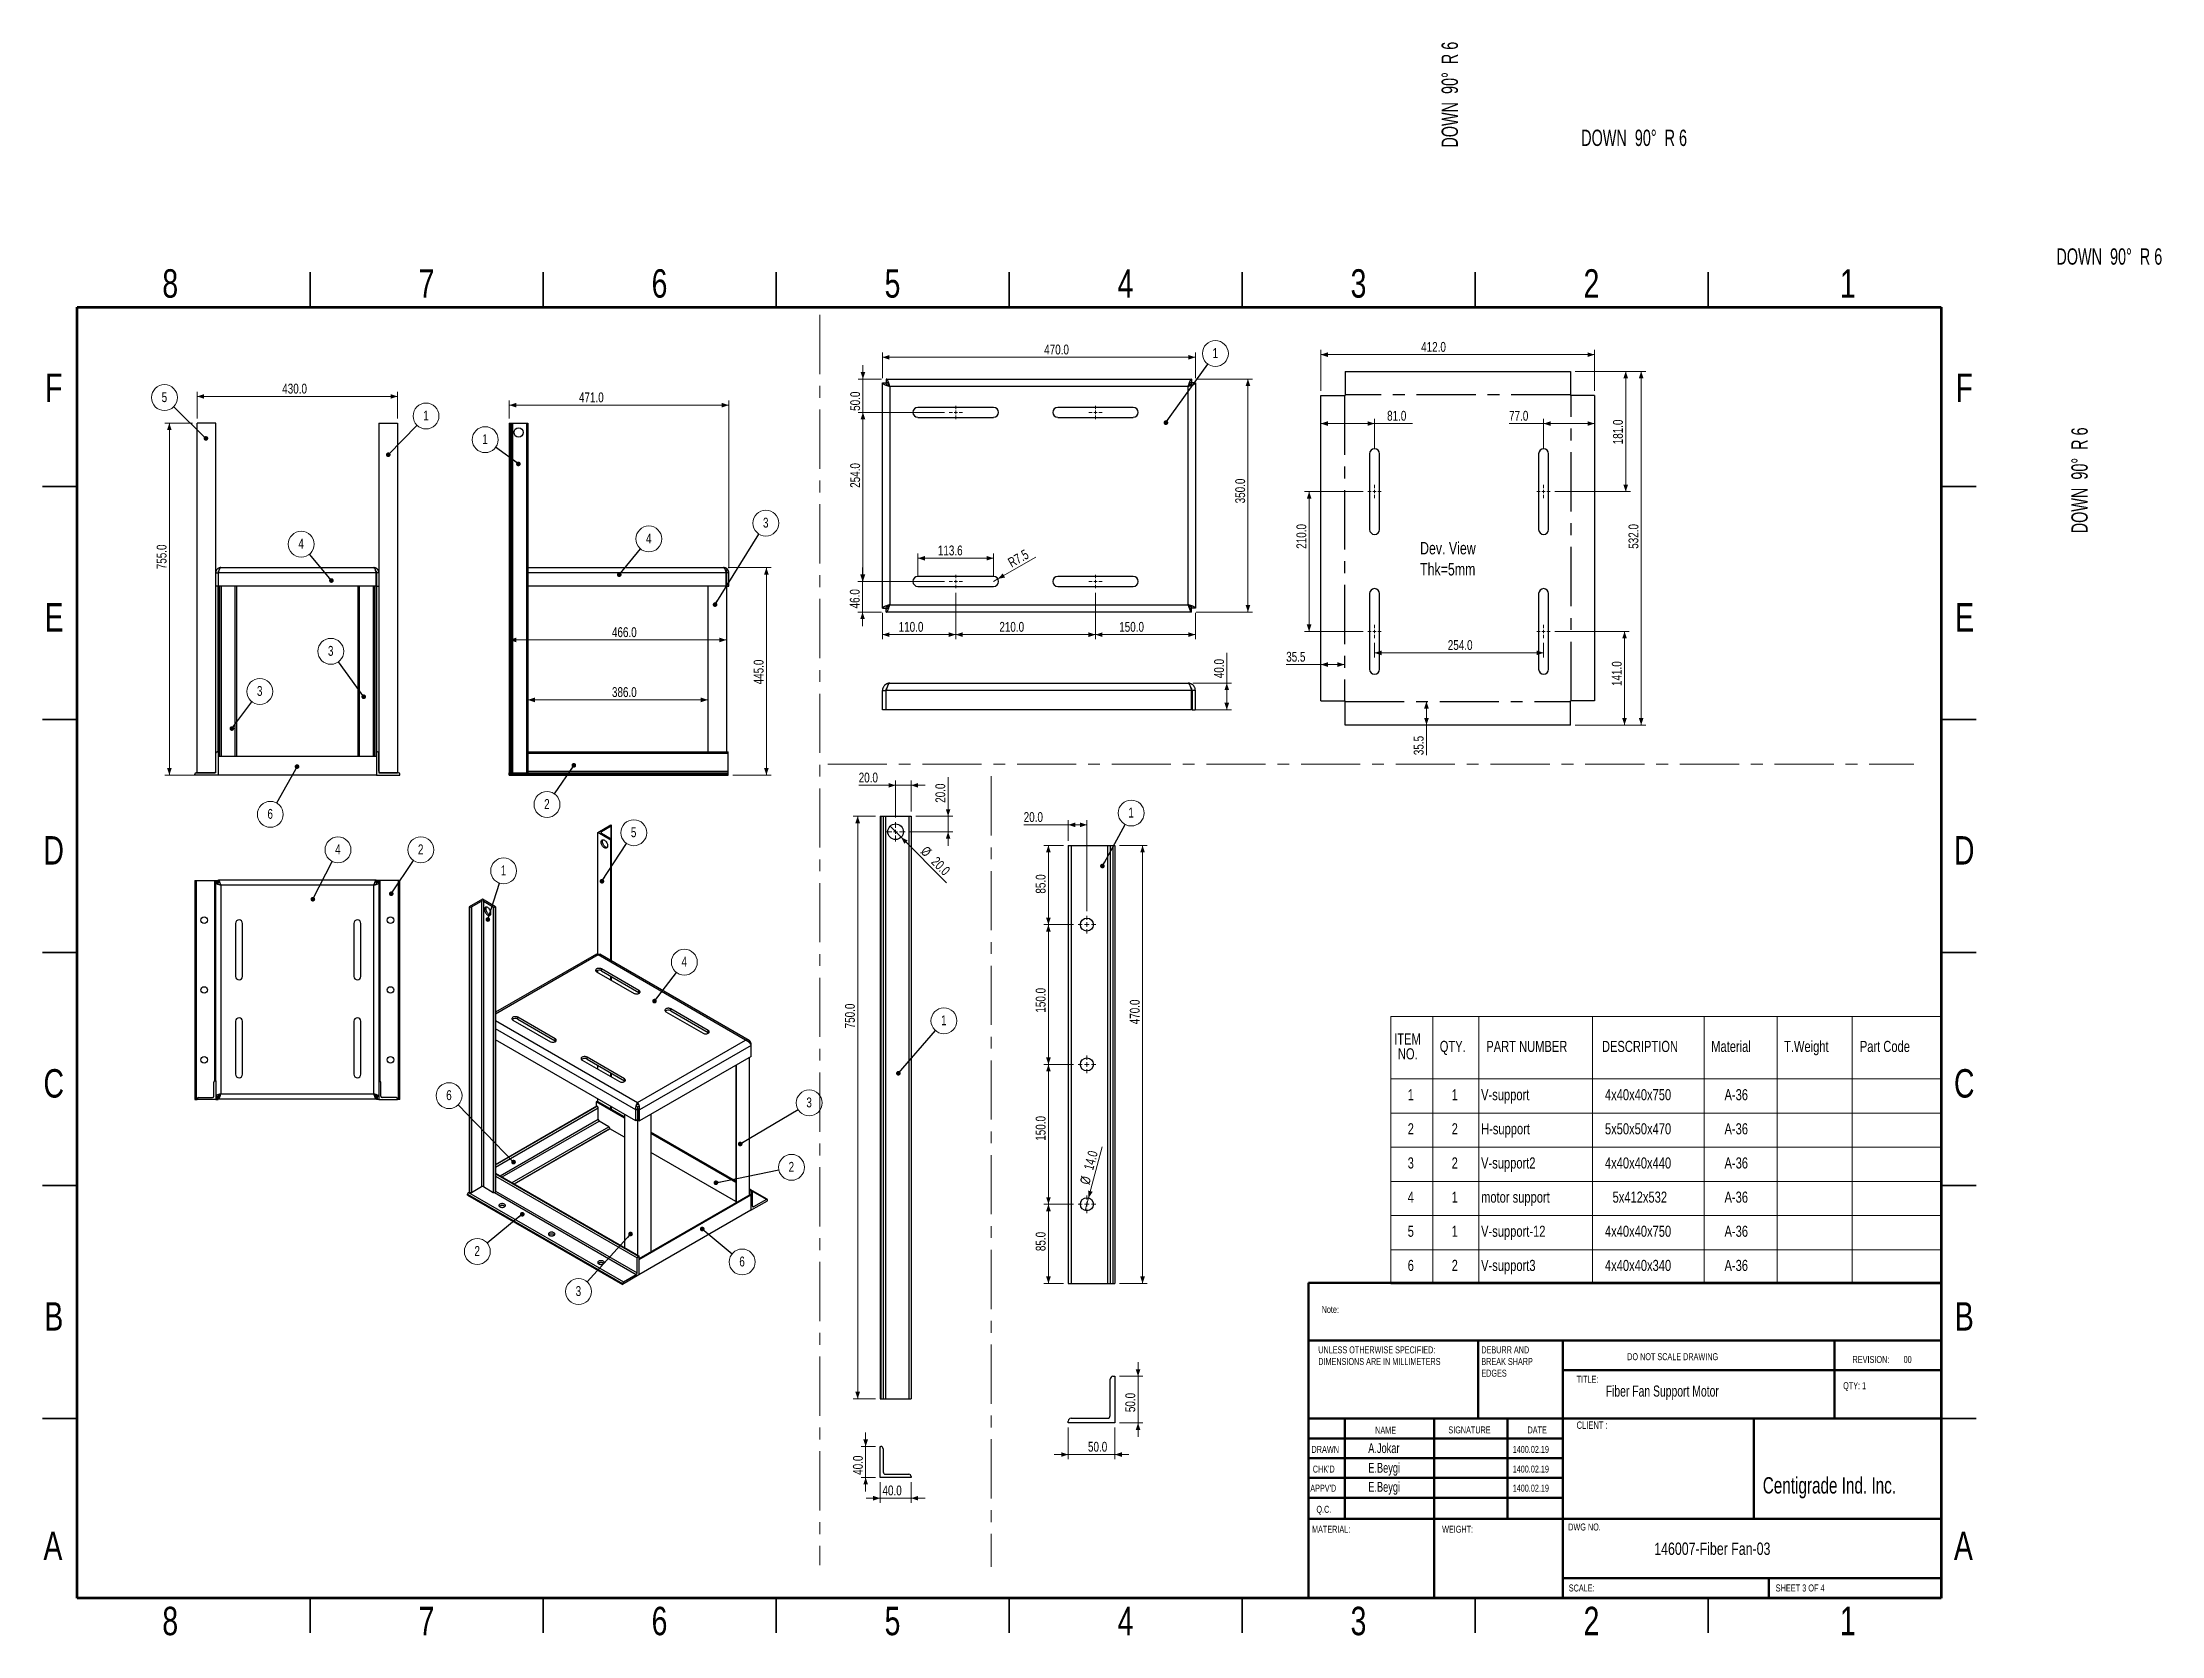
# Paper-space layout 'Sheet3' of a CAD drawing. Header units: millimetres. Extents: x 2 to 457, y 2 to 344.
import ezdxf

# ---------------------------------------------------------------- set-up
doc = ezdxf.new("R2010")
doc.units = ezdxf.units.MM
doc.linetypes.add('CENTERX2', pattern=[20.32, 12.7, -2.54, 2.54, -2.54])
doc.styles.add('SLDTEXTSTYLE0', font='TXT', dxfattribs={"width": 0.75})
doc.styles.add('SLDTEXTSTYLE1', font='TXT', dxfattribs={"width": 0.686449})
doc.styles.add('SLDTEXTSTYLE2', font='TXT', dxfattribs={"width": 0.652778})
doc.styles.add('SLDTEXTSTYLE3', font='TXT', dxfattribs={"width": 0.6875})
doc.styles.add('SLDTEXTSTYLE4', font='TXT', dxfattribs={"width": 0.7})
doc.styles.add('SLDTEXTSTYLE6', font='TXT', dxfattribs={"width": 0.660714})
doc.dimstyles.new('SLDDIMSTYLE0', dxfattribs={"dimtxt": 2.116667, "dimasz": 1.5, "dimexe": 0, "dimexo": 0.0625, "dimgap": 0.529167, "dimtad": 1, "dimdec": 1, "dimlfac": 10, "dimrnd": 1e-09, "dimzin": 4, "dimdsep": 46, "dimtxsty": 'SLDTEXTSTYLE0', "dimsah": 1, "dimcen": 0.09, "dimadec": 0, "dimazin": 1, "dimtfac": 1, "dimtdec": 1, "dimtofl": 0, "dimtmove": 0, "dimatfit": 3, "dimfxl": 0, "dimfrac": 2, "dimtolj": 1, "dimtzin": 12, "dimarcsym": 0})
doc.dimstyles.new('SLDDIMSTYLE1', dxfattribs={"dimtxt": 0.18, "dimasz": 1, "dimexe": 0, "dimexo": 0.0625, "dimgap": 0, "dimtad": 0, "dimtih": 1, "dimtoh": 1, "dimdec": 0, "dimrnd": 1e-09, "dimzin": 0, "dimdsep": 46, "dimtxsty": 'Standard', "dimblk1": 'DOT', "dimblk2": 'DOT', "dimsah": 1, "dimcen": 0.09, "dimadec": 0, "dimazin": 0, "dimtfac": 1, "dimtdec": 0, "dimtofl": 0, "dimtmove": 0, "dimatfit": 3, "dimldrblk": 'DOT', "dimfxl": 0, "dimfrac": 2, "dimtolj": 1, "dimtzin": 0, "dimarcsym": 0})
doc.dimstyles.new('SLDDIMSTYLE12', dxfattribs={"dimtxt": 2.116667, "dimasz": 1.5, "dimexe": 0, "dimexo": 0.0625, "dimgap": 0.529167, "dimtad": 1, "dimdec": 1, "dimlfac": 5, "dimrnd": 1e-09, "dimzin": 4, "dimdsep": 46, "dimtxsty": 'SLDTEXTSTYLE0', "dimsah": 1, "dimcen": 0.09, "dimadec": 0, "dimazin": 1, "dimtfac": 1, "dimtdec": 1, "dimtofl": 0, "dimtmove": 0, "dimatfit": 3, "dimfxl": 0, "dimfrac": 2, "dimtolj": 1, "dimtzin": 12, "dimarcsym": 0})
doc.dimstyles.new('SLDDIMSTYLE13', dxfattribs={"dimtxt": 2.116667, "dimasz": 1.5, "dimexe": 0, "dimexo": 0.0625, "dimgap": 0.529167, "dimtad": 1, "dimdec": 1, "dimlfac": 5, "dimrnd": 1e-09, "dimzin": 4, "dimdsep": 46, "dimtxsty": 'SLDTEXTSTYLE0', "dimsah": 1, "dimcen": 0.09, "dimadec": 0, "dimazin": 1, "dimtfac": 1, "dimtdec": 1, "dimtmove": 0, "dimatfit": 0, "dimfxl": 0, "dimfrac": 2, "dimtolj": 1, "dimtzin": 12, "dimarcsym": 0})
doc.dimstyles.new('SLDDIMSTYLE14', dxfattribs={"dimtxt": 2.116667, "dimasz": 1.5, "dimexe": 0, "dimexo": 0.0625, "dimgap": 0.529167, "dimtad": 1, "dimdec": 1, "dimlfac": 5, "dimrnd": 1e-09, "dimzin": 4, "dimdsep": 46, "dimtxsty": 'SLDTEXTSTYLE0', "dimblk1": 'NONE', "dimsah": 1, "dimcen": 0, "dimadec": 0, "dimazin": 1, "dimtfac": 1, "dimtdec": 1, "dimtmove": 0, "dimatfit": 3, "dimldrblk": 'NONE', "dimfxl": 0, "dimfrac": 2, "dimtolj": 1, "dimtzin": 12, "dimarcsym": 0})
doc.dimstyles.new('SLDDIMSTYLE15', dxfattribs={"dimtxt": 2.116667, "dimasz": 1.5, "dimexe": 0, "dimexo": 0.0625, "dimgap": 0.529167, "dimtad": 1, "dimdec": 1, "dimlfac": 7, "dimrnd": 1e-09, "dimzin": 4, "dimdsep": 46, "dimtxsty": 'SLDTEXTSTYLE0', "dimsah": 1, "dimcen": 0.09, "dimadec": 0, "dimazin": 1, "dimtfac": 1, "dimtdec": 1, "dimtofl": 0, "dimtmove": 0, "dimatfit": 3, "dimfxl": 0, "dimfrac": 2, "dimtolj": 1, "dimtzin": 12, "dimarcsym": 0})
doc.dimstyles.new('SLDDIMSTYLE16', dxfattribs={"dimtxt": 2.116667, "dimasz": 1.5, "dimexe": 0, "dimexo": 0.0625, "dimgap": 0.529167, "dimtad": 1, "dimdec": 1, "dimlfac": 7, "dimrnd": 1e-09, "dimzin": 4, "dimdsep": 46, "dimtxsty": 'SLDTEXTSTYLE0', "dimsah": 1, "dimcen": 0.09, "dimadec": 0, "dimazin": 1, "dimtfac": 1, "dimtdec": 1, "dimtmove": 0, "dimatfit": 0, "dimfxl": 0, "dimfrac": 2, "dimtolj": 1, "dimtzin": 12, "dimarcsym": 0})
doc.dimstyles.new('SLDDIMSTYLE17', dxfattribs={"dimtxt": 2.116667, "dimasz": 1.5, "dimexe": 0, "dimexo": 0.0625, "dimgap": 0.529167, "dimtad": 1, "dimdec": 1, "dimlfac": 7, "dimrnd": 1e-09, "dimzin": 12, "dimdsep": 46, "dimtxsty": 'SLDTEXTSTYLE0', "dimsah": 1, "dimcen": 0.09, "dimadec": 0, "dimazin": 3, "dimtfac": 1, "dimtdec": 1, "dimtofl": 0, "dimtmove": 0, "dimatfit": 3, "dimfxl": 0, "dimfrac": 2, "dimtolj": 1, "dimtzin": 12, "dimarcsym": 0})
doc.dimstyles.new('SLDDIMSTYLE18', dxfattribs={"dimtxt": 2.116667, "dimasz": 1.5, "dimexe": 0, "dimexo": 0.0625, "dimgap": 0.529167, "dimtad": 1, "dimdec": 1, "dimlfac": 7, "dimrnd": 1e-09, "dimzin": 12, "dimdsep": 46, "dimtxsty": 'SLDTEXTSTYLE0', "dimsah": 1, "dimcen": 0, "dimadec": 0, "dimazin": 3, "dimtfac": 1, "dimtdec": 1, "dimtofl": 0, "dimtmove": 0, "dimatfit": 3, "dimfxl": 0, "dimfrac": 2, "dimtolj": 1, "dimtzin": 12, "dimarcsym": 0})
doc.dimstyles.new('SLDDIMSTYLE19', dxfattribs={"dimtxt": 2.116667, "dimasz": 1.5, "dimexe": 0, "dimexo": 0.0625, "dimgap": 0.529167, "dimtad": 1, "dimdec": 1, "dimlfac": 6, "dimrnd": 1e-09, "dimzin": 4, "dimdsep": 46, "dimtxsty": 'SLDTEXTSTYLE0', "dimsah": 1, "dimcen": 0.09, "dimadec": 0, "dimazin": 1, "dimtfac": 1, "dimtdec": 1, "dimtofl": 0, "dimtmove": 0, "dimatfit": 3, "dimfxl": 0, "dimfrac": 2, "dimtolj": 1, "dimtzin": 12, "dimarcsym": 0})
doc.dimstyles.new('SLDDIMSTYLE20', dxfattribs={"dimtxt": 2.116667, "dimasz": 1.5, "dimexe": 0, "dimexo": 0.0625, "dimgap": 0.529167, "dimtad": 1, "dimdec": 1, "dimlfac": 6, "dimrnd": 1e-09, "dimzin": 4, "dimdsep": 46, "dimtxsty": 'SLDTEXTSTYLE0', "dimsah": 1, "dimcen": 0.09, "dimadec": 0, "dimazin": 1, "dimtfac": 1, "dimtdec": 1, "dimtmove": 0, "dimatfit": 0, "dimfxl": 0, "dimfrac": 2, "dimtolj": 1, "dimtzin": 12, "dimarcsym": 0})
doc.dimstyles.new('SLDDIMSTYLE21', dxfattribs={"dimtxt": 2.116667, "dimasz": 1.5, "dimexe": 0, "dimexo": 0.0625, "dimgap": 0.529167, "dimtad": 1, "dimdec": 1, "dimlfac": 6, "dimrnd": 1e-09, "dimzin": 4, "dimdsep": 46, "dimtxsty": 'SLDTEXTSTYLE0', "dimblk1": 'NONE', "dimsah": 1, "dimcen": 0, "dimadec": 0, "dimazin": 1, "dimtfac": 1, "dimtdec": 1, "dimtmove": 0, "dimatfit": 3, "dimldrblk": 'NONE', "dimfxl": 0, "dimfrac": 2, "dimtolj": 1, "dimtzin": 12, "dimarcsym": 0})

psp = doc.layouts.new('Sheet3')

# ---------------------------------------------------------------- texts
at = {"color": 7, "linetype": 'Continuous', "lineweight": 0, "char_height": 3.5, "attachment_point": 2, "rotation": 90, "style": 'SLDTEXTSTYLE6'}
for insert in [(302.778, 332.568), (437.928, 249.814)]:
    psp.add_mtext('DOWN  90°  R 6', dxfattribs=dict(at, insert=insert))
at = {"color": 7, "linetype": 'Continuous', "lineweight": 0}
for s, insert, char_height, attachment_point, style in [('DOWN  90°  R 6', (344.091, 325.062), 3.5, 2, 'SLDTEXTSTYLE6'), ('DOWN  90°  R 6', (446.075, 299.598), 3.5, 2, 'SLDTEXTSTYLE6'), ('8', (29.939, 295.114), 6.096, 2, 'SLDTEXTSTYLE0'), ('7', (84.939, 295.114), 6.096, 2, 'SLDTEXTSTYLE0'), ('6', (134.939, 295.114), 6.096, 2, 'SLDTEXTSTYLE0'), ('5', (184.939, 295.114), 6.096, 2, 'SLDTEXTSTYLE0'), ('4', (234.939, 295.114), 6.096, 2, 'SLDTEXTSTYLE0'), ('3', (284.939, 295.114), 6.096, 2, 'SLDTEXTSTYLE0'), ('2', (334.939, 295.114), 6.096, 2, 'SLDTEXTSTYLE0'), ('1', (389.939, 295.114), 6.096, 2, 'SLDTEXTSTYLE0'), ('F', (4.937, 272.726), 6.096, 2, 'SLDTEXTSTYLE0'), ('F', (414.937, 272.726), 6.096, 2, 'SLDTEXTSTYLE0'), ('E', (5.011, 223.476), 6.096, 2, 'SLDTEXTSTYLE0'), ('E', (415.011, 223.476), 6.096, 2, 'SLDTEXTSTYLE0'), ('D', (4.93, 173.476), 6.096, 2, 'SLDTEXTSTYLE0'), ('D', (414.93, 173.476), 6.096, 2, 'SLDTEXTSTYLE0'), ('C', (4.937, 123.476), 6.096, 2, 'SLDTEXTSTYLE0'), ('C', (414.937, 123.476), 6.096, 2, 'SLDTEXTSTYLE0'), ('B', (4.953, 73.476), 6.096, 2, 'SLDTEXTSTYLE0'), ('B', (414.953, 73.476), 6.096, 2, 'SLDTEXTSTYLE0'), ('Note:', (277.032, 72.666), 1.5, 1, 'SLDTEXTSTYLE0'), ('DO NOT SCALE DRAWING', (342.615, 62.533), 1.5, 1, 'SLDTEXTSTYLE0'), ('REVISION:       00', (390.955, 61.935), 1.5, 1, 'SLDTEXTSTYLE2'), ('TITLE:', (331.76, 57.684), 1.5, 1, 'SLDTEXTSTYLE0'), ('Fiber Fan Support Motor', (337.994, 55.596), 2.38125, 1, 'SLDTEXTSTYLE4'), ('QTY: 1', (388.958, 56.305), 1.5, 1, 'SLDTEXTSTYLE0'), ('NAME', (288.522, 46.751), 1.5, 1, 'SLDTEXTSTYLE0'), ('SIGNATURE', (304.234, 46.812), 1.5, 1, 'SLDTEXTSTYLE0'), ('DATE', (321.218, 46.812), 1.5, 1, 'SLDTEXTSTYLE0'), ('CLIENT :', (331.76, 47.885), 1.5875, 1, 'SLDTEXTSTYLE4'), ('DRAWN', (274.843, 42.635), 1.5, 1, 'SLDTEXTSTYLE1'), ('A.Jokar', (287.033, 43.219), 2.1167, 1, 'SLDTEXTSTYLE4'), ('1400.02.19', (318.038, 42.635), 1.5, 1, 'SLDTEXTSTYLE0'), ("CHK'D", (275.139, 38.412), 1.5, 1, 'SLDTEXTSTYLE0'), ('E.Beygi', (287.033, 38.996), 2.1167, 1, 'SLDTEXTSTYLE4'), ('1400.02.19', (318.038, 38.412), 1.5, 1, 'SLDTEXTSTYLE0'), ("APPV'D", (274.602, 34.316), 1.5, 1, 'SLDTEXTSTYLE0'), ('E.Beygi', (287.033, 34.9), 2.1167, 1, 'SLDTEXTSTYLE4'), ('1400.02.19', (318.038, 34.316), 1.5, 1, 'SLDTEXTSTYLE0'), ('Centigrade Ind. Inc.', (371.708, 35.923), 3.5, 1, 'SLDTEXTSTYLE4'), ('Q.C.', (275.915, 29.776), 1.5, 1, 'SLDTEXTSTYLE0'), ('A', (4.757, 24.226), 6.096, 2, 'SLDTEXTSTYLE0'), ('MATERIAL:', (274.975, 25.505), 1.5, 1, 'SLDTEXTSTYLE0'), ('WEIGHT:', (302.894, 25.503), 1.4986, 1, 'SLDTEXTSTYLE0'), ('DWG NO.', (329.953, 25.986), 1.5, 1, 'SLDTEXTSTYLE0'), ('A', (414.757, 24.226), 6.096, 2, 'SLDTEXTSTYLE0'), ('146007-Fiber Fan-03', (348.415, 21.897), 2.64583, 1, 'SLDTEXTSTYLE0'), ('SCALE:', (330.074, 12.9), 1.5, 1, 'SLDTEXTSTYLE0'), ('SHEET 3 OF 4', (374.478, 12.9), 1.5, 1, 'SLDTEXTSTYLE3'), ('8', (29.939, 8.114), 6.096, 2, 'SLDTEXTSTYLE0'), ('7', (84.939, 8.114), 6.096, 2, 'SLDTEXTSTYLE0'), ('6', (134.939, 8.114), 6.096, 2, 'SLDTEXTSTYLE0'), ('5', (184.939, 8.114), 6.096, 2, 'SLDTEXTSTYLE0'), ('4', (234.939, 8.114), 6.096, 2, 'SLDTEXTSTYLE0'), ('3', (284.939, 8.114), 6.096, 2, 'SLDTEXTSTYLE0'), ('2', (334.939, 8.114), 6.096, 2, 'SLDTEXTSTYLE0'), ('1', (389.939, 8.114), 6.096, 2, 'SLDTEXTSTYLE0')]:
    psp.add_mtext(s, dxfattribs=dict(at, insert=insert, char_height=char_height, attachment_point=attachment_point, style=style))

# ---------------------------------------------------------------- blocks, each defined once
blk = doc.blocks.new('SW_NOTE_23')
at = {"color": 0, "linetype": 'Continuous', "lineweight": 0, "char_height": 2.646, "attachment_point": 1, "style": 'SLDTEXTSTYLE0'}
for s, insert in [('Dev. View', (0, 3.41)), ('Thk=5mm', (0, -1.12))]:
    blk.add_mtext(s, dxfattribs=dict(at, insert=insert))
blk = doc.blocks.new('SW_NOTE_24')
at = {"color": 0, "linetype": 'Continuous', "lineweight": 0, "char_height": 1.5, "attachment_point": 1, "style": 'SLDTEXTSTYLE0'}
for s, insert in [('UNLESS OTHERWISE SPECIFIED:', (0, 1.93)), ('DIMENSIONS ARE IN MILLIMETERS', (0, -0.57))]:
    blk.add_mtext(s, dxfattribs=dict(at, insert=insert))
blk = doc.blocks.new('SW_NOTE_25')
at = {"color": 0, "linetype": 'Continuous', "lineweight": 0, "char_height": 1.5, "attachment_point": 1, "style": 'SLDTEXTSTYLE0'}
for s, insert in [('DEBURR AND', (0, 1.93)), ('BREAK SHARP', (0, -0.57)), ('EDGES', (0, -3.07))]:
    blk.add_mtext(s, dxfattribs=dict(at, insert=insert))
blk = doc.blocks.new('SW_TABLEANNOTATION_1')
at = {"color": 0, "linetype": 'Continuous', "lineweight": 0}
for p, q in [((0, 0), (0, -57.35)), ((118.13, 0), (0, 0)), ((8.99, 0), (8.99, -13.39)), ((18.86, 0), (18.86, -13.39)), ((43.28, 0), (43.28, -13.39)), ((67.25, 0), (67.25, -13.39)), ((82.88, 0), (82.88, -13.39)), ((99, 0), (99, -13.39)), ((118.13, -57.35), (118.13, 0)), ((0, -13.39), (118.13, -13.39)), ((8.99, -13.39), (8.99, -57.35)), ((18.86, -13.39), (18.86, -57.35)), ((43.28, -13.39), (43.28, -57.35)), ((67.25, -13.39), (67.25, -57.35)), ((82.88, -13.39), (82.88, -57.35)), ((99, -13.39), (99, -57.35)), ((0, -20.71), (118.13, -20.71)), ((0, -28.04), (118.13, -28.04)), ((0, -35.37), (118.13, -35.37)), ((0, -42.69), (118.13, -42.69)), ((0, -50.02), (118.13, -50.02)), ((0, -57.35), (118.13, -57.35))]:
    blk.add_line(p, q, dxfattribs=at)
at = {"color": 0, "linetype": 'Continuous', "lineweight": 0, "attachment_point": 1, "style": 'SLDTEXTSTYLE0'}
for s, insert, char_height in [('ITEM', (0.71, -3.62), 2.381), ('NO.', (1.5, -6.8), 2.381), ('QTY.', (10.49, -5.21), 2.381), ('PART NUMBER', (20.48, -5.21), 2.3813), ('DESCRIPTION', (45.3, -5.21), 2.3813), ('Material', (68.75, -5.21), 2.381), ('T.Weight', (84.38, -5.21), 2.381), ('Part Code', (100.64, -5.21), 2.381), ('1', (3.61, -15.57), 2.38), ('1', (13.05, -15.57), 2.38), ('V-support', (19.36, -15.57), 2.381), ('4x40x40x750', (45.94, -15.57), 2.3813), ('A-36', (71.6, -15.57), 2.381), ('2', (3.61, -22.89), 2.38), ('2', (13.05, -22.89), 2.38), ('H-support', (19.36, -22.89), 2.381), ('5x50x50x470', (45.94, -22.89), 2.3813), ('A-36', (71.6, -22.89), 2.381), ('3', (3.61, -30.22), 2.38), ('2', (13.05, -30.22), 2.38), ('V-support2', (19.36, -30.22), 2.381), ('4x40x40x440', (45.94, -30.22), 2.3813), ('A-36', (71.6, -30.22), 2.381), ('4', (3.61, -37.55), 2.38), ('1', (13.05, -37.55), 2.38), ('motor support', (19.36, -37.55), 2.3813), ('5x412x532', (47.58, -37.55), 2.381), ('A-36', (71.6, -37.55), 2.381), ('5', (3.61, -44.87), 2.38), ('1', (13.05, -44.87), 2.38), ('V-support-12', (19.36, -44.87), 2.3813), ('4x40x40x750', (45.94, -44.87), 2.3813), ('A-36', (71.6, -44.87), 2.381), ('6', (3.61, -52.2), 2.38), ('2', (13.05, -52.2), 2.38), ('V-support3', (19.36, -52.2), 2.381), ('4x40x40x340', (45.94, -52.2), 2.3813), ('A-36', (71.6, -52.2), 2.381)]:
    blk.add_mtext(s, dxfattribs=dict(at, insert=insert, char_height=char_height))
blk = doc.blocks.new('_D_70')
at = {"color": 7, "linetype": 'Continuous', "lineweight": 18}
for p, q in [((149.7, 231.09), (158.87, 231.09)), ((157.87, 231.09), (157.87, 186.59)), ((150.7, 186.59), (158.87, 186.59))]:
    blk.add_line(p, q, dxfattribs=at)
for points in [[(157.87, 231.09), (157.37, 229.59), (158.37, 229.59)], [(157.87, 186.59), (158.37, 188.09), (157.37, 188.09)]]:
    blk.add_solid(points, dxfattribs=at)
at = {"color": 7, "linetype": 'Continuous', "lineweight": 18, "insert": (155.15, 206.04), "char_height": 2.117, "attachment_point": 1, "rotation": 90, "style": 'SLDTEXTSTYLE0'}
blk.add_mtext('445.0', dxfattribs=at)
blk = doc.blocks.new('_D_71')
at = {"color": 7, "linetype": 'Continuous', "lineweight": 18}
for p, q in [((102.7, 263.09), (102.7, 266.95)), ((149.8, 265.95), (102.7, 265.95)), ((149.8, 230.99), (149.8, 266.95))]:
    blk.add_line(p, q, dxfattribs=at)
for points in [[(102.7, 265.95), (104.2, 265.45), (104.2, 266.45)], [(149.8, 265.95), (148.3, 266.45), (148.3, 265.45)]]:
    blk.add_solid(points, dxfattribs=at)
at = {"color": 7, "linetype": 'Continuous', "lineweight": 18, "insert": (117.65, 268.68), "char_height": 2.117, "attachment_point": 1, "style": 'SLDTEXTSTYLE0'}
blk.add_mtext('471.0', dxfattribs=at)
blk = doc.blocks.new('_D_72')
at = {"color": 7, "linetype": 'Continuous', "lineweight": 18}
blk.add_line((149.3, 215.57), (102.7, 215.57), dxfattribs=at)
for points in [[(102.7, 215.57), (104.2, 215.07), (104.2, 216.07)], [(149.3, 215.57), (147.8, 216.07), (147.8, 215.07)]]:
    blk.add_solid(points, dxfattribs=at)
at = {"color": 7, "linetype": 'Continuous', "lineweight": 18, "insert": (124.73, 218.3), "char_height": 2.117, "attachment_point": 1, "style": 'SLDTEXTSTYLE0'}
blk.add_mtext('466.0', dxfattribs=at)
blk = doc.blocks.new('_D_73')
at = {"color": 7, "linetype": 'Continuous', "lineweight": 18}
blk.add_line((145.3, 202.71), (106.7, 202.71), dxfattribs=at)
for points in [[(106.7, 202.71), (108.2, 202.21), (108.2, 203.21)], [(145.3, 202.71), (143.8, 203.21), (143.8, 202.21)]]:
    blk.add_solid(points, dxfattribs=at)
at = {"color": 7, "linetype": 'Continuous', "lineweight": 18, "insert": (124.73, 205.44), "char_height": 2.117, "attachment_point": 1, "style": 'SLDTEXTSTYLE0'}
blk.add_mtext('386.0', dxfattribs=at)
blk = doc.blocks.new('SW_NOTE_26')
at = {"color": 0, "linetype": 'Continuous', "lineweight": 0}
blk.add_circle((1.77, 2.14), 2.78, dxfattribs=at)
at = {"color": 0, "linetype": 'Continuous', "lineweight": 0, "insert": (1.75, 3.3), "char_height": 2.12, "attachment_point": 2, "style": 'SLDTEXTSTYLE0'}
blk.add_mtext('4', dxfattribs=at)
blk = doc.blocks.new('_DOT')
at = {"color": 0, "linetype": 'ByBlock', "lineweight": -2}
blk.add_line((-0.5, 0), (-1, 0), dxfattribs=at)
at = {"color": 0, "linetype": 'ByBlock', "const_width": 0.5}
blk.add_lwpolyline([(-0.25, 0, 1), (0.25, 0, 1)], format="xyb", close=True, dxfattribs=at)
blk = doc.blocks.new('SW_NOTE_27')
at = {"color": 0, "linetype": 'Continuous', "lineweight": 0}
blk.add_circle((-2.24, 1.64), 2.78, dxfattribs=at)
at = {"color": 0, "linetype": 'Continuous', "lineweight": 0, "insert": (-2.27, 2.81), "char_height": 2.12, "attachment_point": 2, "style": 'SLDTEXTSTYLE0'}
blk.add_mtext('1', dxfattribs=at)
blk = doc.blocks.new('SW_NOTE_28')
at = {"color": 0, "linetype": 'Continuous', "lineweight": 0}
blk.add_circle((-1.57, -2.29), 2.78, dxfattribs=at)
at = {"color": 0, "linetype": 'Continuous', "lineweight": 0, "insert": (-1.59, -1.13), "char_height": 2.12, "attachment_point": 2, "style": 'SLDTEXTSTYLE0'}
blk.add_mtext('2', dxfattribs=at)
blk = doc.blocks.new('SW_NOTE_29')
at = {"color": 0, "linetype": 'Continuous', "lineweight": 0}
blk.add_circle((1.47, 2.36), 2.78, dxfattribs=at)
at = {"color": 0, "linetype": 'Continuous', "lineweight": 0, "insert": (1.45, 3.52), "char_height": 2.12, "attachment_point": 2, "style": 'SLDTEXTSTYLE0'}
blk.add_mtext('3', dxfattribs=at)
blk = doc.blocks.new('_D_74')
at = {"color": 7, "linetype": 'Continuous', "lineweight": 18}
for p, q in [((34.71, 262.09), (28.75, 262.09)), ((29.75, 186.59), (29.75, 262.09)), ((39.21, 186.59), (28.75, 186.59))]:
    blk.add_line(p, q, dxfattribs=at)
for points in [[(29.75, 262.09), (29.25, 260.59), (30.25, 260.59)], [(29.75, 186.59), (30.25, 188.09), (29.25, 188.09)]]:
    blk.add_solid(points, dxfattribs=at)
at = {"color": 7, "linetype": 'Continuous', "lineweight": 18, "insert": (27.02, 230.74), "char_height": 2.117, "attachment_point": 1, "rotation": 90, "style": 'SLDTEXTSTYLE0'}
blk.add_mtext('755.0', dxfattribs=at)
blk = doc.blocks.new('_D_75')
at = {"color": 7, "linetype": 'Continuous', "lineweight": 18}
for p, q in [((35.71, 263.09), (35.71, 268.83)), ((78.71, 263.09), (78.71, 268.83)), ((78.71, 267.83), (35.71, 267.83))]:
    blk.add_line(p, q, dxfattribs=at)
for points in [[(35.71, 267.83), (37.21, 267.33), (37.21, 268.33)], [(78.71, 267.83), (77.21, 268.33), (77.21, 267.33)]]:
    blk.add_solid(points, dxfattribs=at)
at = {"color": 7, "linetype": 'Continuous', "lineweight": 18, "insert": (53.97, 270.56), "char_height": 2.117, "attachment_point": 1, "style": 'SLDTEXTSTYLE0'}
blk.add_mtext('430.0', dxfattribs=at)
blk = doc.blocks.new('SW_NOTE_30')
at = {"color": 0, "linetype": 'Continuous', "lineweight": 0}
blk.add_circle((1.94, 1.99), 2.78, dxfattribs=at)
at = {"color": 0, "linetype": 'Continuous', "lineweight": 0, "insert": (1.92, 3.15), "char_height": 2.12, "attachment_point": 2, "style": 'SLDTEXTSTYLE0'}
blk.add_mtext('1', dxfattribs=at)
blk = doc.blocks.new('SW_NOTE_31')
at = {"color": 0, "linetype": 'Continuous', "lineweight": 0}
blk.add_circle((-1.98, 1.95), 2.78, dxfattribs=at)
at = {"color": 0, "linetype": 'Continuous', "lineweight": 0, "insert": (-2, 3.11), "char_height": 2.12, "attachment_point": 2, "style": 'SLDTEXTSTYLE0'}
blk.add_mtext('5', dxfattribs=at)
blk = doc.blocks.new('SW_NOTE_32')
at = {"color": 0, "linetype": 'Continuous', "lineweight": 0}
blk.add_circle((-1.78, 2.14), 2.78, dxfattribs=at)
at = {"color": 0, "linetype": 'Continuous', "lineweight": 0, "insert": (-1.8, 3.3), "char_height": 2.12, "attachment_point": 2, "style": 'SLDTEXTSTYLE0'}
blk.add_mtext('4', dxfattribs=at)
blk = doc.blocks.new('SW_NOTE_33')
at = {"color": 0, "linetype": 'Continuous', "lineweight": 0}
blk.add_circle((-1.36, -2.43), 2.78, dxfattribs=at)
at = {"color": 0, "linetype": 'Continuous', "lineweight": 0, "insert": (-1.38, -1.27), "char_height": 2.12, "attachment_point": 2, "style": 'SLDTEXTSTYLE0'}
blk.add_mtext('6', dxfattribs=at)
blk = doc.blocks.new('SW_NOTE_34')
at = {"color": 0, "linetype": 'Continuous', "lineweight": 0}
blk.add_circle((1.67, 2.22), 2.78, dxfattribs=at)
at = {"color": 0, "linetype": 'Continuous', "lineweight": 0, "insert": (1.65, 3.39), "char_height": 2.12, "attachment_point": 2, "style": 'SLDTEXTSTYLE0'}
blk.add_mtext('3', dxfattribs=at)
blk = doc.blocks.new('SW_NOTE_35')
at = {"color": 0, "linetype": 'Continuous', "lineweight": 0}
blk.add_circle((-1.63, 2.25), 2.78, dxfattribs=at)
at = {"color": 0, "linetype": 'Continuous', "lineweight": 0, "insert": (-1.65, 3.41), "char_height": 2.12, "attachment_point": 2, "style": 'SLDTEXTSTYLE0'}
blk.add_mtext('3', dxfattribs=at)
blk = doc.blocks.new('SW_NOTE_36')
at = {"color": 0, "linetype": 'Continuous', "lineweight": 0}
blk.add_circle((1.69, 2.21), 2.78, dxfattribs=at)
at = {"color": 0, "linetype": 'Continuous', "lineweight": 0, "insert": (1.67, 3.37), "char_height": 2.12, "attachment_point": 2, "style": 'SLDTEXTSTYLE0'}
blk.add_mtext('4', dxfattribs=at)
blk = doc.blocks.new('SW_NOTE_37')
at = {"color": 0, "linetype": 'Continuous', "lineweight": 0}
blk.add_circle((1.53, 2.33), 2.78, dxfattribs=at)
at = {"color": 0, "linetype": 'Continuous', "lineweight": 0, "insert": (1.5, 3.49), "char_height": 2.12, "attachment_point": 2, "style": 'SLDTEXTSTYLE0'}
blk.add_mtext('5', dxfattribs=at)
blk = doc.blocks.new('SW_NOTE_38')
at = {"color": 0, "linetype": 'Continuous', "lineweight": 0}
blk.add_circle((2.39, 1.42), 2.78, dxfattribs=at)
at = {"color": 0, "linetype": 'Continuous', "lineweight": 0, "insert": (2.37, 2.58), "char_height": 2.12, "attachment_point": 2, "style": 'SLDTEXTSTYLE0'}
blk.add_mtext('3', dxfattribs=at)
blk = doc.blocks.new('SW_NOTE_39')
at = {"color": 0, "linetype": 'Continuous', "lineweight": 0}
blk.add_circle((2.14, -1.77), 2.78, dxfattribs=at)
at = {"color": 0, "linetype": 'Continuous', "lineweight": 0, "insert": (2.12, -0.61), "char_height": 2.12, "attachment_point": 2, "style": 'SLDTEXTSTYLE0'}
blk.add_mtext('6', dxfattribs=at)
blk = doc.blocks.new('SW_NOTE_40')
at = {"color": 0, "linetype": 'Continuous', "lineweight": 0}
blk.add_circle((-1.94, 2), 2.78, dxfattribs=at)
at = {"color": 0, "linetype": 'Continuous', "lineweight": 0, "insert": (-1.96, 3.16), "char_height": 2.12, "attachment_point": 2, "style": 'SLDTEXTSTYLE0'}
blk.add_mtext('6', dxfattribs=at)
blk = doc.blocks.new('SW_NOTE_41')
at = {"color": 0, "linetype": 'Continuous', "lineweight": 0}
blk.add_circle((-2.14, -1.77), 2.78, dxfattribs=at)
at = {"color": 0, "linetype": 'Continuous', "lineweight": 0, "insert": (-2.17, -0.61), "char_height": 2.12, "attachment_point": 2, "style": 'SLDTEXTSTYLE0'}
blk.add_mtext('2', dxfattribs=at)
blk = doc.blocks.new('SW_NOTE_42')
at = {"color": 0, "linetype": 'Continuous', "lineweight": 0}
blk.add_circle((0.86, 2.65), 2.78, dxfattribs=at)
at = {"color": 0, "linetype": 'Continuous', "lineweight": 0, "insert": (0.84, 3.81), "char_height": 2.12, "attachment_point": 2, "style": 'SLDTEXTSTYLE0'}
blk.add_mtext('1', dxfattribs=at)
blk = doc.blocks.new('SW_NOTE_43')
at = {"color": 0, "linetype": 'Continuous', "lineweight": 0}
blk.add_circle((2.73, 0.56), 2.78, dxfattribs=at)
at = {"color": 0, "linetype": 'Continuous', "lineweight": 0, "insert": (2.7, 1.72), "char_height": 2.12, "attachment_point": 2, "style": 'SLDTEXTSTYLE0'}
blk.add_mtext('2', dxfattribs=at)
blk = doc.blocks.new('SW_NOTE_44')
at = {"color": 0, "linetype": 'Continuous', "lineweight": 0}
blk.add_circle((-1.87, -2.06), 2.78, dxfattribs=at)
at = {"color": 0, "linetype": 'Continuous', "lineweight": 0, "insert": (-1.89, -0.9), "char_height": 2.12, "attachment_point": 2, "style": 'SLDTEXTSTYLE0'}
blk.add_mtext('3', dxfattribs=at)
blk = doc.blocks.new('SW_NOTE_45')
at = {"color": 0, "linetype": 'Continuous', "lineweight": 0}
blk.add_circle((1.26, 2.48), 2.78, dxfattribs=at)
at = {"color": 0, "linetype": 'Continuous', "lineweight": 0, "insert": (1.24, 3.64), "char_height": 2.12, "attachment_point": 2, "style": 'SLDTEXTSTYLE0'}
blk.add_mtext('4', dxfattribs=at)
blk = doc.blocks.new('SW_NOTE_46')
at = {"color": 0, "linetype": 'Continuous', "lineweight": 0}
blk.add_circle((1.55, 2.31), 2.78, dxfattribs=at)
at = {"color": 0, "linetype": 'Continuous', "lineweight": 0, "insert": (1.53, 3.47), "char_height": 2.12, "attachment_point": 2, "style": 'SLDTEXTSTYLE0'}
blk.add_mtext('2', dxfattribs=at)
blk = doc.blocks.new('_D_76')
at = {"color": 7, "linetype": 'Continuous', "lineweight": 18}
for p, q in [((182.79, 271.74), (182.79, 277.22)), ((182.79, 276.22), (249.93, 276.22)), ((249.93, 271.74), (249.93, 277.22))]:
    blk.add_line(p, q, dxfattribs=at)
for points in [[(182.79, 276.22), (184.29, 275.72), (184.29, 276.72)], [(249.93, 276.22), (248.43, 276.72), (248.43, 275.72)]]:
    blk.add_solid(points, dxfattribs=at)
at = {"color": 7, "linetype": 'Continuous', "lineweight": 18, "insert": (217.49, 278.95), "char_height": 2.117, "attachment_point": 1, "style": 'SLDTEXTSTYLE0'}
blk.add_mtext('470.0', dxfattribs=at)
blk = doc.blocks.new('_D_77')
at = {"color": 7, "linetype": 'Continuous', "lineweight": 18}
for p, q in [((250.12, 271.55), (262.22, 271.55)), ((261.22, 271.55), (261.22, 221.55)), ((250.12, 221.55), (262.22, 221.55))]:
    blk.add_line(p, q, dxfattribs=at)
for points in [[(261.22, 271.55), (260.72, 270.05), (261.72, 270.05)], [(261.22, 221.55), (261.72, 223.05), (260.72, 223.05)]]:
    blk.add_solid(points, dxfattribs=at)
at = {"color": 7, "linetype": 'Continuous', "lineweight": 18, "insert": (258.49, 244.88), "char_height": 2.117, "attachment_point": 1, "rotation": 90, "style": 'SLDTEXTSTYLE0'}
blk.add_mtext('350.0', dxfattribs=at)
blk = doc.blocks.new('_D_78')
at = {"color": 7, "linetype": 'Continuous', "lineweight": 18}
for p, q in [((196.08, 228.12), (177.51, 228.12)), ((178.51, 228.12), (178.51, 231.12)), ((178.51, 228.12), (178.51, 221.55)), ((182.61, 221.55), (177.51, 221.55)), ((178.51, 221.55), (178.51, 218.55))]:
    blk.add_line(p, q, dxfattribs=at)
for points in [[(178.51, 228.12), (179.01, 229.62), (178.01, 229.62)], [(178.51, 221.55), (178.01, 220.05), (179.01, 220.05)]]:
    blk.add_solid(points, dxfattribs=at)
at = {"color": 7, "linetype": 'Continuous', "lineweight": 18, "insert": (175.78, 222.34), "char_height": 2.117, "attachment_point": 1, "rotation": 90, "style": 'SLDTEXTSTYLE0'}
blk.add_mtext('46.0', dxfattribs=at)
blk = doc.blocks.new('_D_79')
at = {"color": 7, "linetype": 'Continuous', "lineweight": 18}
for p, q in [((198.5, 225.7), (198.5, 215.71)), ((182.79, 221.37), (182.79, 215.71)), ((198.5, 216.71), (182.79, 216.71))]:
    blk.add_line(p, q, dxfattribs=at)
for points in [[(182.79, 216.71), (184.29, 216.21), (184.29, 217.21)], [(198.5, 216.71), (197, 217.21), (197, 216.21)]]:
    blk.add_solid(points, dxfattribs=at)
at = {"color": 7, "linetype": 'Continuous', "lineweight": 18, "insert": (186.26, 219.44), "char_height": 2.117, "attachment_point": 1, "style": 'SLDTEXTSTYLE0'}
blk.add_mtext('110.0', dxfattribs=at)
blk = doc.blocks.new('_D_80')
at = {"color": 7, "linetype": 'Continuous', "lineweight": 18}
for p, q in [((198.5, 225.7), (198.5, 215.71)), ((228.5, 225.7), (228.5, 215.71)), ((198.5, 216.71), (228.5, 216.71))]:
    blk.add_line(p, q, dxfattribs=at)
for points in [[(198.5, 216.71), (200, 216.21), (200, 217.21)], [(228.5, 216.71), (227, 217.21), (227, 216.21)]]:
    blk.add_solid(points, dxfattribs=at)
at = {"color": 7, "linetype": 'Continuous', "lineweight": 18, "insert": (207.87, 219.44), "char_height": 2.117, "attachment_point": 1, "style": 'SLDTEXTSTYLE0'}
blk.add_mtext('210.0', dxfattribs=at)
blk = doc.blocks.new('_D_81')
at = {"color": 7, "linetype": 'Continuous', "lineweight": 18}
for p, q in [((228.5, 225.7), (228.5, 215.71)), ((249.93, 221.37), (249.93, 215.71)), ((228.5, 216.71), (249.93, 216.71))]:
    blk.add_line(p, q, dxfattribs=at)
for points in [[(228.5, 216.71), (230, 216.21), (230, 217.21)], [(249.93, 216.71), (248.43, 217.21), (248.43, 216.21)]]:
    blk.add_solid(points, dxfattribs=at)
at = {"color": 7, "linetype": 'Continuous', "lineweight": 18, "insert": (233.59, 219.44), "char_height": 2.117, "attachment_point": 1, "style": 'SLDTEXTSTYLE0'}
blk.add_mtext('150.0', dxfattribs=at)
blk = doc.blocks.new('_D_82')
at = {"color": 7, "linetype": 'Continuous', "lineweight": 18}
for p, q in [((190.39, 229.12), (190.39, 234.1)), ((206.62, 233.1), (190.39, 233.1)), ((206.62, 229.12), (206.62, 234.1))]:
    blk.add_line(p, q, dxfattribs=at)
for points in [[(190.39, 233.1), (191.89, 232.6), (191.89, 233.6)], [(206.62, 233.1), (205.12, 233.6), (205.12, 232.6)]]:
    blk.add_solid(points, dxfattribs=at)
at = {"color": 7, "linetype": 'Continuous', "lineweight": 18, "insert": (194.67, 235.83), "char_height": 2.117, "attachment_point": 1, "style": 'SLDTEXTSTYLE0'}
blk.add_mtext('113.6', dxfattribs=at)
blk = doc.blocks.new('_D_83')
at = {"color": 7, "linetype": 'Continuous', "lineweight": 18}
for q in [(215.67, 233.35), (206.62, 228.12)]:
    blk.add_line((207.54, 228.66), q, dxfattribs=at)
blk.add_solid([(207.54, 228.66), (209.09, 228.98), (208.59, 229.84)], dxfattribs=at)
at = {"color": 7, "linetype": 'Continuous', "lineweight": 18, "insert": (209.46, 232.87), "char_height": 2.117, "attachment_point": 1, "rotation": 30, "style": 'SLDTEXTSTYLE0'}
blk.add_mtext('R7.5', dxfattribs=at)
blk = doc.blocks.new('_D_84')
at = {"color": 7, "linetype": 'Continuous', "lineweight": 18}
for p, q in [((196.08, 264.41), (177.59, 264.41)), ((178.59, 228.12), (178.59, 264.41)), ((196.08, 228.12), (177.59, 228.12))]:
    blk.add_line(p, q, dxfattribs=at)
for points in [[(178.59, 264.41), (178.09, 262.91), (179.09, 262.91)], [(178.59, 228.12), (179.09, 229.62), (178.09, 229.62)]]:
    blk.add_solid(points, dxfattribs=at)
at = {"color": 7, "linetype": 'Continuous', "lineweight": 18, "insert": (175.86, 248.21), "char_height": 2.117, "attachment_point": 1, "rotation": 90, "style": 'SLDTEXTSTYLE0'}
blk.add_mtext('254.0', dxfattribs=at)
blk = doc.blocks.new('_D_85')
at = {"color": 7, "linetype": 'Continuous', "lineweight": 18}
for p, q in [((178.59, 271.55), (178.59, 274.55)), ((182.61, 271.55), (177.59, 271.55)), ((178.59, 264.41), (178.59, 271.55)), ((196.08, 264.41), (177.59, 264.41)), ((178.59, 264.41), (178.59, 261.41))]:
    blk.add_line(p, q, dxfattribs=at)
for points in [[(178.59, 271.55), (179.09, 273.05), (178.09, 273.05)], [(178.59, 264.41), (178.09, 262.91), (179.09, 262.91)]]:
    blk.add_solid(points, dxfattribs=at)
at = {"color": 7, "linetype": 'Continuous', "lineweight": 18, "insert": (175.86, 264.73), "char_height": 2.117, "attachment_point": 1, "rotation": 90, "style": 'SLDTEXTSTYLE0'}
blk.add_mtext('50.0', dxfattribs=at)
blk = doc.blocks.new('SW_NOTE_47')
at = {"color": 0, "linetype": 'Continuous', "lineweight": 0}
blk.add_circle((1.62, 2.26), 2.78, dxfattribs=at)
at = {"color": 0, "linetype": 'Continuous', "lineweight": 0, "insert": (1.6, 3.42), "char_height": 2.12, "attachment_point": 2, "style": 'SLDTEXTSTYLE0'}
blk.add_mtext('1', dxfattribs=at)
blk = doc.blocks.new('SW_CENTERMARKSYMBOL_12')
at = {"color": 0, "linetype": 'Continuous', "lineweight": 0}
for p, q in [((-0.71, 0), (-1.43, 0)), ((0, 0), (-0.36, 0)), ((0, 0.71), (0, 1.43)), ((0, 0), (0, 0.36)), ((0, 0), (0, -0.36)), ((0, 0), (0.36, 0)), ((0.71, 0), (1.43, 0)), ((0, -0.71), (0, -1.43))]:
    blk.add_line(p, q, dxfattribs=at)
blk = doc.blocks.new('SW_CENTERMARKSYMBOL_13')
at = {"color": 0, "linetype": 'Continuous', "lineweight": 0}
for p, q in [((-0.71, 0), (-1.43, 0)), ((0, 0), (-0.36, 0)), ((0, 0.71), (0, 1.43)), ((0, 0), (0, 0.36)), ((0, 0), (0, -0.36)), ((0, 0), (0.36, 0)), ((0.71, 0), (1.43, 0)), ((0, -0.71), (0, -1.43))]:
    blk.add_line(p, q, dxfattribs=at)
blk = doc.blocks.new('SW_CENTERMARKSYMBOL_14')
at = {"color": 0, "linetype": 'Continuous', "lineweight": 0}
for p, q in [((-0.71, 0), (-1.43, 0)), ((0, 0), (-0.36, 0)), ((0, 0.71), (0, 1.43)), ((0, 0), (0, 0.36)), ((0, 0), (0, -0.36)), ((0, 0), (0.36, 0)), ((0.71, 0), (1.43, 0)), ((0, -0.71), (0, -1.43))]:
    blk.add_line(p, q, dxfattribs=at)
blk = doc.blocks.new('SW_CENTERMARKSYMBOL_15')
at = {"color": 0, "linetype": 'Continuous', "lineweight": 0}
for p, q in [((-0.71, 0), (-1.43, 0)), ((0, 0), (-0.36, 0)), ((0, 0.71), (0, 1.43)), ((0, 0), (0, 0.36)), ((0, 0), (0, -0.36)), ((0, 0), (0.36, 0)), ((0.71, 0), (1.43, 0)), ((0, -0.71), (0, -1.43))]:
    blk.add_line(p, q, dxfattribs=at)
blk = doc.blocks.new('_D_86')
at = {"color": 7, "linetype": 'Continuous', "lineweight": 18}
for p, q in [((256.68, 206.31), (256.68, 212.84)), ((249.36, 206.31), (257.68, 206.31)), ((256.68, 206.31), (256.68, 200.59)), ((250.12, 200.59), (257.68, 200.59))]:
    blk.add_line(p, q, dxfattribs=at)
for points in [[(256.68, 206.31), (256.18, 204.81), (257.18, 204.81)], [(256.68, 200.59), (257.18, 202.09), (256.18, 202.09)]]:
    blk.add_solid(points, dxfattribs=at)
at = {"color": 7, "linetype": 'Continuous', "lineweight": 18, "insert": (253.96, 207.36), "char_height": 2.117, "attachment_point": 1, "rotation": 90, "style": 'SLDTEXTSTYLE0'}
blk.add_mtext('40.0', dxfattribs=at)
blk = doc.blocks.new('_D_87')
at = {"color": 7, "linetype": 'Continuous', "lineweight": 18}
for p, q in [((276.88, 269.01), (276.88, 277.79)), ((335.61, 269.01), (335.61, 277.79)), ((335.61, 276.79), (276.88, 276.79))]:
    blk.add_line(p, q, dxfattribs=at)
for points in [[(276.88, 276.79), (278.38, 276.29), (278.38, 277.29)], [(335.61, 276.79), (334.11, 277.29), (334.11, 276.29)]]:
    blk.add_solid(points, dxfattribs=at)
at = {"color": 7, "linetype": 'Continuous', "lineweight": 18, "insert": (298.39, 279.51), "char_height": 2.117, "attachment_point": 1, "style": 'SLDTEXTSTYLE0'}
blk.add_mtext('412.0', dxfattribs=at)
blk = doc.blocks.new('_D_88')
at = {"color": 7, "linetype": 'Continuous', "lineweight": 18}
for p, q in [((331.43, 273.2), (346.61, 273.2)), ((345.61, 197.32), (345.61, 273.2)), ((331.43, 197.32), (346.61, 197.32))]:
    blk.add_line(p, q, dxfattribs=at)
for points in [[(345.61, 273.2), (345.11, 271.7), (346.11, 271.7)], [(345.61, 197.32), (346.11, 198.82), (345.11, 198.82)]]:
    blk.add_solid(points, dxfattribs=at)
at = {"color": 7, "linetype": 'Continuous', "lineweight": 18, "insert": (342.89, 235.13), "char_height": 2.117, "attachment_point": 1, "rotation": 90, "style": 'SLDTEXTSTYLE0'}
blk.add_mtext('532.0', dxfattribs=at)
blk = doc.blocks.new('_D_89')
at = {"color": 7, "linetype": 'Continuous', "lineweight": 18}
for p, q in [((299.53, 202.36), (299.53, 197.32)), ((299.53, 197.32), (299.53, 190.85))]:
    blk.add_line(p, q, dxfattribs=at)
for points in [[(299.53, 202.36), (299.03, 200.86), (300.03, 200.86)], [(299.53, 197.32), (300.03, 198.82), (299.03, 198.82)]]:
    blk.add_solid(points, dxfattribs=at)
at = {"color": 7, "linetype": 'Continuous', "lineweight": 18, "insert": (296.8, 190.85), "char_height": 2.117, "attachment_point": 1, "rotation": 90, "style": 'SLDTEXTSTYLE0'}
blk.add_mtext('35.5', dxfattribs=at)
blk = doc.blocks.new('_D_90')
at = {"color": 7, "linetype": 'Continuous', "lineweight": 18}
for p, q in [((276.88, 210.29), (269.43, 210.29)), ((281.92, 210.29), (276.88, 210.29))]:
    blk.add_line(p, q, dxfattribs=at)
for points in [[(276.88, 210.29), (278.38, 209.79), (278.38, 210.79)], [(281.92, 210.29), (280.42, 210.79), (280.42, 209.79)]]:
    blk.add_solid(points, dxfattribs=at)
at = {"color": 7, "linetype": 'Continuous', "lineweight": 18, "insert": (269.43, 213.02), "char_height": 2.117, "attachment_point": 1, "style": 'SLDTEXTSTYLE0'}
blk.add_mtext('35.5', dxfattribs=at)
blk = doc.blocks.new('_D_91')
at = {"color": 7, "linetype": 'Continuous', "lineweight": 18}
for p, q in [((288.39, 262), (276.88, 262)), ((288.39, 256.51), (288.39, 263)), ((288.39, 262), (296.55, 262))]:
    blk.add_line(p, q, dxfattribs=at)
for points in [[(276.88, 262), (278.38, 261.5), (278.38, 262.5)], [(288.39, 262), (286.89, 262.5), (286.89, 261.5)]]:
    blk.add_solid(points, dxfattribs=at)
at = {"color": 7, "linetype": 'Continuous', "lineweight": 18, "insert": (291.08, 264.73), "char_height": 2.117, "attachment_point": 1, "style": 'SLDTEXTSTYLE0'}
blk.add_mtext('81.0', dxfattribs=at)
blk = doc.blocks.new('_D_92')
at = {"color": 7, "linetype": 'Continuous', "lineweight": 18}
for p, q in [((324.68, 262), (317.26, 262)), ((324.68, 256.51), (324.68, 263)), ((324.68, 262), (335.61, 262))]:
    blk.add_line(p, q, dxfattribs=at)
for points in [[(324.68, 262), (326.18, 261.5), (326.18, 262.5)], [(335.61, 262), (334.11, 262.5), (334.11, 261.5)]]:
    blk.add_solid(points, dxfattribs=at)
at = {"color": 7, "linetype": 'Continuous', "lineweight": 18, "insert": (317.26, 264.73), "char_height": 2.117, "attachment_point": 1, "style": 'SLDTEXTSTYLE0'}
blk.add_mtext('77.0', dxfattribs=at)
blk = doc.blocks.new('_D_93')
at = {"color": 7, "linetype": 'Continuous', "lineweight": 18}
for p, q in [((285.96, 247.4), (273.35, 247.4)), ((274.35, 247.4), (274.35, 217.4)), ((285.96, 217.4), (273.35, 217.4))]:
    blk.add_line(p, q, dxfattribs=at)
for points in [[(274.35, 247.4), (273.85, 245.9), (274.85, 245.9)], [(274.35, 217.4), (274.85, 218.9), (273.85, 218.9)]]:
    blk.add_solid(points, dxfattribs=at)
at = {"color": 7, "linetype": 'Continuous', "lineweight": 18, "insert": (271.62, 235.13), "char_height": 2.117, "attachment_point": 1, "rotation": 90, "style": 'SLDTEXTSTYLE0'}
blk.add_mtext('210.0', dxfattribs=at)
blk = doc.blocks.new('_D_94')
at = {"color": 7, "linetype": 'Continuous', "lineweight": 18}
for p, q in [((288.39, 214.97), (288.39, 211.8)), ((324.68, 214.97), (324.68, 211.8)), ((288.39, 212.8), (324.68, 212.8))]:
    blk.add_line(p, q, dxfattribs=at)
for points in [[(288.39, 212.8), (289.89, 212.3), (289.89, 213.3)], [(324.68, 212.8), (323.18, 213.3), (323.18, 212.3)]]:
    blk.add_solid(points, dxfattribs=at)
at = {"color": 7, "linetype": 'Continuous', "lineweight": 18, "insert": (304.11, 215.53), "char_height": 2.117, "attachment_point": 1, "style": 'SLDTEXTSTYLE0'}
blk.add_mtext('254.0', dxfattribs=at)
blk = doc.blocks.new('_D_95')
at = {"color": 7, "linetype": 'Continuous', "lineweight": 18}
for p, q in [((327.1, 217.4), (343.04, 217.4)), ((342.04, 217.4), (342.04, 197.32)), ((331.43, 197.32), (343.04, 197.32))]:
    blk.add_line(p, q, dxfattribs=at)
for points in [[(342.04, 217.4), (341.54, 215.9), (342.54, 215.9)], [(342.04, 197.32), (342.54, 198.82), (341.54, 198.82)]]:
    blk.add_solid(points, dxfattribs=at)
at = {"color": 7, "linetype": 'Continuous', "lineweight": 18, "insert": (339.31, 205.69), "char_height": 2.117, "attachment_point": 1, "rotation": 90, "style": 'SLDTEXTSTYLE0'}
blk.add_mtext('141.0', dxfattribs=at)
blk = doc.blocks.new('_D_96')
at = {"color": 7, "linetype": 'Continuous', "lineweight": 18}
for p, q in [((331.43, 273.2), (343.29, 273.2)), ((342.29, 247.4), (342.29, 273.2)), ((327.1, 247.4), (343.29, 247.4))]:
    blk.add_line(p, q, dxfattribs=at)
for points in [[(342.29, 273.2), (341.79, 271.7), (342.79, 271.7)], [(342.29, 247.4), (342.79, 248.9), (341.79, 248.9)]]:
    blk.add_solid(points, dxfattribs=at)
at = {"color": 7, "linetype": 'Continuous', "lineweight": 18, "insert": (339.56, 257.55), "char_height": 2.117, "attachment_point": 1, "rotation": 90, "style": 'SLDTEXTSTYLE0'}
blk.add_mtext('181.0', dxfattribs=at)
blk = doc.blocks.new('SW_CENTERMARKSYMBOL_16')
at = {"color": 0, "linetype": 'Continuous', "lineweight": 0}
for p, q in [((-0.71, 0), (-1.43, 0)), ((0, 0), (-0.36, 0)), ((0, 0.71), (0, 1.43)), ((0, 0), (0, 0.36)), ((0, 0), (0, -0.36)), ((0, 0), (0.36, 0)), ((0.71, 0), (1.43, 0)), ((0, -0.71), (0, -1.43))]:
    blk.add_line(p, q, dxfattribs=at)
blk = doc.blocks.new('SW_CENTERMARKSYMBOL_17')
at = {"color": 0, "linetype": 'Continuous', "lineweight": 0}
for p, q in [((-0.71, 0), (-1.43, 0)), ((0, 0), (-0.36, 0)), ((0, 0.71), (0, 1.43)), ((0, 0), (0, 0.36)), ((0, 0), (0, -0.36)), ((0, 0), (0.36, 0)), ((0.71, 0), (1.43, 0)), ((0, -0.71), (0, -1.43))]:
    blk.add_line(p, q, dxfattribs=at)
blk = doc.blocks.new('SW_CENTERMARKSYMBOL_18')
at = {"color": 0, "linetype": 'Continuous', "lineweight": 0}
for p, q in [((-0.71, 0), (-1.43, 0)), ((0, 0), (-0.36, 0)), ((0, 0.71), (0, 1.43)), ((0, 0), (0, 0.36)), ((0, 0), (0, -0.36)), ((0, 0), (0.36, 0)), ((0.71, 0), (1.43, 0)), ((0, -0.71), (0, -1.43))]:
    blk.add_line(p, q, dxfattribs=at)
blk = doc.blocks.new('SW_CENTERMARKSYMBOL_19')
at = {"color": 0, "linetype": 'Continuous', "lineweight": 0}
for p, q in [((-0.71, 0), (-1.43, 0)), ((0, 0), (-0.36, 0)), ((0, 0.71), (0, 1.43)), ((0, 0), (0, 0.36)), ((0, 0), (0, -0.36)), ((0, 0), (0.36, 0)), ((0.71, 0), (1.43, 0)), ((0, -0.71), (0, -1.43))]:
    blk.add_line(p, q, dxfattribs=at)
blk = doc.blocks.new('_D_97')
at = {"color": 7, "linetype": 'Continuous', "lineweight": 18}
for p, q in [((181.27, 177.75), (176.47, 177.75)), ((177.47, 177.75), (177.47, 52.75)), ((181.27, 52.75), (176.47, 52.75))]:
    blk.add_line(p, q, dxfattribs=at)
for points in [[(177.47, 177.75), (176.97, 176.25), (177.97, 176.25)], [(177.47, 52.75), (177.97, 54.25), (176.97, 54.25)]]:
    blk.add_solid(points, dxfattribs=at)
at = {"color": 7, "linetype": 'Continuous', "lineweight": 18, "insert": (174.74, 132.23), "char_height": 2.117, "attachment_point": 1, "rotation": 90, "style": 'SLDTEXTSTYLE0'}
blk.add_mtext('750.0', dxfattribs=at)
blk = doc.blocks.new('_D_98')
at = {"color": 7, "linetype": 'Continuous', "lineweight": 18}
for p, q in [((196.87, 177.75), (196.87, 186.1)), ((189.94, 177.75), (197.87, 177.75)), ((196.87, 174.41), (196.87, 177.75)), ((188.69, 174.41), (197.87, 174.41)), ((196.87, 174.41), (196.87, 171.41))]:
    blk.add_line(p, q, dxfattribs=at)
for points in [[(196.87, 177.75), (197.37, 179.25), (196.37, 179.25)], [(196.87, 174.41), (196.37, 172.91), (197.37, 172.91)]]:
    blk.add_solid(points, dxfattribs=at)
at = {"color": 7, "linetype": 'Continuous', "lineweight": 18, "insert": (194.14, 180.63), "char_height": 2.117, "attachment_point": 1, "rotation": 90, "style": 'SLDTEXTSTYLE0'}
blk.add_mtext('20.0', dxfattribs=at)
blk = doc.blocks.new('_D_99')
at = {"color": 7, "linetype": 'Continuous', "lineweight": 18}
for p, q in [((185.6, 184.38), (177.68, 184.38)), ((185.6, 177.5), (185.6, 185.38)), ((185.6, 184.38), (188.94, 184.38)), ((188.94, 178.75), (188.94, 185.38)), ((188.94, 184.38), (191.94, 184.38))]:
    blk.add_line(p, q, dxfattribs=at)
for points in [[(185.6, 184.38), (184.1, 184.88), (184.1, 183.88)], [(188.94, 184.38), (190.44, 183.88), (190.44, 184.88)]]:
    blk.add_solid(points, dxfattribs=at)
at = {"color": 7, "linetype": 'Continuous', "lineweight": 18, "insert": (177.68, 187.11), "char_height": 2.117, "attachment_point": 1, "style": 'SLDTEXTSTYLE0'}
blk.add_mtext('20.0', dxfattribs=at)
blk = doc.blocks.new('_D_100')
at = {"color": 7, "linetype": 'Continuous', "lineweight": 18}
for q in [(184.43, 175.59), (196.54, 163.47)]:
    blk.add_line((186.78, 173.23), q, dxfattribs=at)
blk.add_solid([(186.78, 173.23), (187.49, 171.82), (188.2, 172.53)], dxfattribs=at)
at = {"color": 7, "linetype": 'Continuous', "lineweight": 18, "char_height": 2.117, "attachment_point": 1, "rotation": 315, "style": 'SLDTEXTSTYLE0'}
for s, insert in [('%%c', (192.33, 171.52)), ('20.0', (194.59, 169.26))]:
    blk.add_mtext(s, dxfattribs=dict(at, insert=insert))
blk = doc.blocks.new('_NONE')
blk = doc.blocks.new('SW_NOTE_48')
at = {"color": 0, "linetype": 'Continuous', "lineweight": 0}
blk.add_circle((1.82, 2.1), 2.78, dxfattribs=at)
at = {"color": 0, "linetype": 'Continuous', "lineweight": 0, "insert": (1.8, 3.26), "char_height": 2.12, "attachment_point": 2, "style": 'SLDTEXTSTYLE0'}
blk.add_mtext('1', dxfattribs=at)
blk = doc.blocks.new('SW_CENTERMARKSYMBOL_20')
at = {"color": 0, "linetype": 'Continuous', "lineweight": 0}
for p, q in [((-0.83, 0), (-2.08, 0)), ((0, 0), (-0.42, 0)), ((0, 0.83), (0, 2.08)), ((0, 0), (0, 0.42)), ((0, 0), (0, -0.42)), ((0, 0), (0.42, 0)), ((0.83, 0), (2.08, 0)), ((0, -0.83), (0, -2.08))]:
    blk.add_line(p, q, dxfattribs=at)
blk = doc.blocks.new('_D_101')
at = {"color": 7, "linetype": 'Continuous', "lineweight": 18}
for p, q in [((182.27, 34.87), (182.27, 30.41)), ((188.94, 34.87), (188.94, 30.41)), ((182.27, 31.41), (179.27, 31.41)), ((188.94, 31.41), (182.27, 31.41)), ((188.94, 31.41), (191.94, 31.41))]:
    blk.add_line(p, q, dxfattribs=at)
for points in [[(182.27, 31.41), (180.77, 31.91), (180.77, 30.91)], [(188.94, 31.41), (190.44, 30.91), (190.44, 31.91)]]:
    blk.add_solid(points, dxfattribs=at)
at = {"color": 7, "linetype": 'Continuous', "lineweight": 18, "insert": (182.79, 34.14), "char_height": 2.117, "attachment_point": 1, "style": 'SLDTEXTSTYLE0'}
blk.add_mtext('40.0', dxfattribs=at)
blk = doc.blocks.new('_D_102')
at = {"color": 7, "linetype": 'Continuous', "lineweight": 18}
for p, q in [((179.18, 42.54), (179.18, 45.54)), ((181.27, 42.54), (178.18, 42.54)), ((179.18, 35.87), (179.18, 42.54)), ((181.27, 35.87), (178.18, 35.87)), ((179.18, 35.87), (179.18, 32.87))]:
    blk.add_line(p, q, dxfattribs=at)
for points in [[(179.18, 42.54), (179.68, 44.04), (178.68, 44.04)], [(179.18, 35.87), (178.68, 34.37), (179.68, 34.37)]]:
    blk.add_solid(points, dxfattribs=at)
at = {"color": 7, "linetype": 'Continuous', "lineweight": 18, "insert": (176.45, 36.43), "char_height": 2.117, "attachment_point": 1, "rotation": 90, "style": 'SLDTEXTSTYLE0'}
blk.add_mtext('40.0', dxfattribs=at)
blk = doc.blocks.new('_D_103')
at = {"color": 7, "linetype": 'Continuous', "lineweight": 18}
for p, q in [((221.66, 171.49), (217.4, 171.49)), ((218.4, 154.49), (218.4, 171.49)), ((223.76, 154.49), (217.4, 154.49))]:
    blk.add_line(p, q, dxfattribs=at)
for points in [[(218.4, 171.49), (217.9, 169.99), (218.9, 169.99)], [(218.4, 154.49), (218.9, 155.99), (217.9, 155.99)]]:
    blk.add_solid(points, dxfattribs=at)
at = {"color": 7, "linetype": 'Continuous', "lineweight": 18, "insert": (215.67, 161.14), "char_height": 2.117, "attachment_point": 1, "rotation": 90, "style": 'SLDTEXTSTYLE0'}
blk.add_mtext('85.0', dxfattribs=at)
blk = doc.blocks.new('_D_104')
at = {"color": 7, "linetype": 'Continuous', "lineweight": 18}
for p, q in [((223.76, 154.49), (217.4, 154.49)), ((218.4, 154.49), (218.4, 124.49)), ((223.76, 124.49), (217.4, 124.49))]:
    blk.add_line(p, q, dxfattribs=at)
for points in [[(218.4, 154.49), (217.9, 152.99), (218.9, 152.99)], [(218.4, 124.49), (218.9, 125.99), (217.9, 125.99)]]:
    blk.add_solid(points, dxfattribs=at)
at = {"color": 7, "linetype": 'Continuous', "lineweight": 18, "insert": (215.67, 135.6), "char_height": 2.117, "attachment_point": 1, "rotation": 90, "style": 'SLDTEXTSTYLE0'}
blk.add_mtext('150.0', dxfattribs=at)
blk = doc.blocks.new('_D_105')
at = {"color": 7, "linetype": 'Continuous', "lineweight": 18}
for p, q in [((223.76, 124.49), (217.4, 124.49)), ((218.4, 124.49), (218.4, 94.49)), ((223.76, 94.49), (217.4, 94.49))]:
    blk.add_line(p, q, dxfattribs=at)
for points in [[(218.4, 124.49), (217.9, 122.99), (218.9, 122.99)], [(218.4, 94.49), (218.9, 95.99), (217.9, 95.99)]]:
    blk.add_solid(points, dxfattribs=at)
at = {"color": 7, "linetype": 'Continuous', "lineweight": 18, "insert": (215.67, 108.11), "char_height": 2.117, "attachment_point": 1, "rotation": 90, "style": 'SLDTEXTSTYLE0'}
blk.add_mtext('150.0', dxfattribs=at)
blk = doc.blocks.new('_D_106')
at = {"color": 7, "linetype": 'Continuous', "lineweight": 18}
for p, q in [((223.76, 94.49), (217.4, 94.49)), ((218.4, 94.49), (218.4, 77.49)), ((221.66, 77.49), (217.4, 77.49))]:
    blk.add_line(p, q, dxfattribs=at)
for points in [[(218.4, 94.49), (217.9, 92.99), (218.9, 92.99)], [(218.4, 77.49), (218.9, 78.99), (217.9, 78.99)]]:
    blk.add_solid(points, dxfattribs=at)
at = {"color": 7, "linetype": 'Continuous', "lineweight": 18, "insert": (215.67, 84.43), "char_height": 2.117, "attachment_point": 1, "rotation": 90, "style": 'SLDTEXTSTYLE0'}
blk.add_mtext('85.0', dxfattribs=at)
blk = doc.blocks.new('_D_107')
at = {"color": 7, "linetype": 'Continuous', "lineweight": 18}
for p, q in [((233.66, 171.49), (239.6, 171.49)), ((238.6, 77.49), (238.6, 171.49)), ((233.66, 77.49), (239.6, 77.49))]:
    blk.add_line(p, q, dxfattribs=at)
for points in [[(238.6, 171.49), (238.1, 169.99), (239.1, 169.99)], [(238.6, 77.49), (239.1, 78.99), (238.1, 78.99)]]:
    blk.add_solid(points, dxfattribs=at)
at = {"color": 7, "linetype": 'Continuous', "lineweight": 18, "insert": (235.87, 133.1), "char_height": 2.117, "attachment_point": 1, "rotation": 90, "style": 'SLDTEXTSTYLE0'}
blk.add_mtext('470.0', dxfattribs=at)
blk = doc.blocks.new('_D_108')
at = {"color": 7, "linetype": 'Continuous', "lineweight": 18}
for p, q in [((222.66, 175.9), (213.09, 175.9)), ((222.66, 172.49), (222.66, 176.9)), ((226.66, 175.9), (222.66, 175.9)), ((226.66, 157.39), (226.66, 176.9))]:
    blk.add_line(p, q, dxfattribs=at)
for points in [[(222.66, 175.9), (224.16, 175.4), (224.16, 176.4)], [(226.66, 175.9), (225.16, 176.4), (225.16, 175.4)]]:
    blk.add_solid(points, dxfattribs=at)
at = {"color": 7, "linetype": 'Continuous', "lineweight": 18, "insert": (213.09, 178.63), "char_height": 2.117, "attachment_point": 1, "style": 'SLDTEXTSTYLE0'}
blk.add_mtext('20.0', dxfattribs=at)
blk = doc.blocks.new('_D_109')
at = {"color": 7, "linetype": 'Continuous', "lineweight": 18}
for q in [(229.95, 106.78), (226.29, 93.14)]:
    blk.add_line((227.02, 95.84), q, dxfattribs=at)
blk.add_solid([(227.02, 95.84), (227.89, 97.16), (226.92, 97.42)], dxfattribs=at)
at = {"color": 7, "linetype": 'Continuous', "lineweight": 18, "char_height": 2.117, "attachment_point": 1, "rotation": 75, "style": 'SLDTEXTSTYLE0'}
for s, insert in [('14.0', (225.93, 102.19)), ('%%c', (225.1, 99.11))]:
    blk.add_mtext(s, dxfattribs=dict(at, insert=insert))
blk = doc.blocks.new('SW_NOTE_49')
at = {"color": 0, "linetype": 'Continuous', "lineweight": 0}
blk.add_circle((1.33, 2.44), 2.78, dxfattribs=at)
at = {"color": 0, "linetype": 'Continuous', "lineweight": 0, "insert": (1.31, 3.6), "char_height": 2.12, "attachment_point": 2, "style": 'SLDTEXTSTYLE0'}
blk.add_mtext('1', dxfattribs=at)
blk = doc.blocks.new('SW_CENTERMARKSYMBOL_21')
at = {"color": 0, "linetype": 'Continuous', "lineweight": 0}
for p, q in [((-1, 0), (-1.9, 0)), ((0, 0), (-0.5, 0)), ((0, 1), (0, 1.9)), ((0, 0), (0, 0.5)), ((0, 0), (0, -0.5)), ((0, 0), (0.5, 0)), ((1, 0), (1.9, 0)), ((0, -1), (0, -1.9))]:
    blk.add_line(p, q, dxfattribs=at)
blk = doc.blocks.new('SW_CENTERMARKSYMBOL_22')
at = {"color": 0, "linetype": 'Continuous', "lineweight": 0}
for p, q in [((-1, 0), (-1.9, 0)), ((0, 0), (-0.5, 0)), ((0, 1), (0, 1.9)), ((0, 0), (0, 0.5)), ((0, 0), (0, -0.5)), ((0, 0), (0.5, 0)), ((1, 0), (1.9, 0)), ((0, -1), (0, -1.9))]:
    blk.add_line(p, q, dxfattribs=at)
blk = doc.blocks.new('SW_CENTERMARKSYMBOL_23')
at = {"color": 0, "linetype": 'Continuous', "lineweight": 0}
for p, q in [((-1, 0), (-1.9, 0)), ((0, 0), (-0.5, 0)), ((0, 1), (0, 1.9)), ((0, 0), (0, 0.5)), ((0, 0), (0, -0.5)), ((0, 0), (0.5, 0)), ((1, 0), (1.9, 0)), ((0, -1), (0, -1.9))]:
    blk.add_line(p, q, dxfattribs=at)
blk = doc.blocks.new('_D_110')
at = {"color": 7, "linetype": 'Continuous', "lineweight": 18}
for p, q in [((237.64, 57.57), (237.64, 60.57)), ((233.66, 57.57), (238.64, 57.57)), ((237.64, 57.57), (237.64, 47.57)), ((233.66, 47.57), (238.64, 47.57)), ((237.64, 47.57), (237.64, 44.57))]:
    blk.add_line(p, q, dxfattribs=at)
for points in [[(237.64, 57.57), (238.14, 59.07), (237.14, 59.07)], [(237.64, 47.57), (237.14, 46.07), (238.14, 46.07)]]:
    blk.add_solid(points, dxfattribs=at)
at = {"color": 7, "linetype": 'Continuous', "lineweight": 18, "insert": (234.91, 49.88), "char_height": 2.117, "attachment_point": 1, "rotation": 90, "style": 'SLDTEXTSTYLE0'}
blk.add_mtext('50.0', dxfattribs=at)
blk = doc.blocks.new('_D_111')
at = {"color": 7, "linetype": 'Continuous', "lineweight": 18}
for p, q in [((222.66, 46.57), (222.66, 39.78)), ((232.66, 46.57), (232.66, 39.78)), ((222.66, 40.78), (219.66, 40.78)), ((232.66, 40.78), (222.66, 40.78)), ((232.66, 40.78), (235.66, 40.78))]:
    blk.add_line(p, q, dxfattribs=at)
for points in [[(222.66, 40.78), (221.16, 41.28), (221.16, 40.28)], [(232.66, 40.78), (234.16, 40.28), (234.16, 41.28)]]:
    blk.add_solid(points, dxfattribs=at)
at = {"color": 7, "linetype": 'Continuous', "lineweight": 18, "insert": (226.89, 43.51), "char_height": 2.117, "attachment_point": 1, "style": 'SLDTEXTSTYLE0'}
blk.add_mtext('50.0', dxfattribs=at)

# ---------------------------------------------------------------- dimensions: what is measured, and where the dimension line sits
at = {"color": 7, "linetype": 'Continuous', "lineweight": 18}
for base, p1, p2, dimstyle, picture, middle in [((249.933, 276.224), (182.791, 270.737), (249.933, 270.737), 'SLDDIMSTYLE15', '_D_76', (221.006, 276.224)), ((276.88, 276.785), (335.614, 268.013), (276.88, 268.013), 'SLDDIMSTYLE15', '_D_87', (301.912, 276.785)), ((35.705, 267.83), (78.705, 262.092), (35.705, 262.092), 'SLDDIMSTYLE0', '_D_75', (57.492, 267.83)), ((102.704, 265.952), (149.804, 229.992), (102.704, 262.092), 'SLDDIMSTYLE0', '_D_71', (121.164, 265.952)), ((276.88, 261.997), (288.39, 255.511), (276.88, 268.013), 'SLDDIMSTYLE15', '_D_91', (293.817, 261.997)), ((335.614, 261.997), (324.676, 255.511), (335.614, 268.013), 'SLDDIMSTYLE15', '_D_92', (319.996, 261.997)), ((190.394, 233.104), (206.616, 228.124), (190.394, 228.124), 'SLDDIMSTYLE17', '_D_82', (198.192, 233.104)), ((102.704, 215.571), (149.304, 230.592), (102.704, 187.092), 'SLDDIMSTYLE0', '_D_72', (128.246, 215.571)), ((182.791, 216.715), (198.505, 226.695), (182.791, 222.368), 'SLDDIMSTYLE16', '_D_79', (189.777, 216.715)), ((228.505, 216.715), (198.505, 226.695), (228.505, 226.695), 'SLDDIMSTYLE15', '_D_80', (211.388, 216.715)), ((249.933, 216.715), (228.505, 226.695), (249.933, 222.368), 'SLDDIMSTYLE15', '_D_81', (237.105, 216.715)), ((324.676, 212.804), (288.39, 215.971), (324.676, 215.971), 'SLDDIMSTYLE15', '_D_94', (307.627, 212.804)), ((276.88, 210.292), (281.921, 202.501), (276.88, 202.501), 'SLDDIMSTYLE17', '_D_90', (272.167, 210.292)), ((106.704, 202.708), (145.304, 186.592), (106.704, 187.092), 'SLDDIMSTYLE0', '_D_73', (128.246, 202.708)), ((188.937, 184.377), (185.604, 176.496), (188.937, 177.746), 'SLDDIMSTYLE20', '_D_99', (180.413, 184.377)), ((222.656, 175.904), (226.656, 156.388), (222.656, 171.488), 'SLDDIMSTYLE12', '_D_108', (215.823, 175.904)), ((182.27, 31.408), (188.937, 35.873), (182.27, 35.873), 'SLDDIMSTYLE20', '_D_101', (185.525, 31.408))]:
    dim = psp.add_linear_dim(base=base, p1=p1, p2=p2, dimstyle=dimstyle, dxfattribs=at)
    dim.commit()
    dim.dimension.update_dxf_attribs({"geometry": picture, "text_midpoint": middle, "dimtype": 160})
for base, p1, p2, angle, dimstyle, picture, middle in [((178.59, 271.553), (197.076, 264.41), (183.606, 271.553), 90, 'SLDDIMSTYLE16', '_D_85', (178.59, 267.463)), ((342.289, 273.195), (326.104, 247.4), (330.432, 273.195), 90, 'SLDDIMSTYLE15', '_D_96', (342.289, 261.066)), ((345.614, 273.195), (330.432, 197.319), (330.432, 273.195), 90, 'SLDDIMSTYLE15', '_D_88', (345.614, 238.652)), ((261.221, 221.553), (249.118, 271.553), (249.118, 221.553), 90, 'SLDDIMSTYLE15', '_D_77', (261.221, 248.398)), ((178.59, 264.41), (197.076, 228.124), (197.076, 264.41), 90, 'SLDDIMSTYLE15', '_D_84', (178.59, 251.725)), ((29.745, 262.092), (40.205, 186.592), (35.705, 262.092), 90, 'SLDDIMSTYLE0', '_D_74', (29.745, 234.263)), ((274.348, 217.4), (286.961, 247.4), (286.961, 217.4), 90, 'SLDDIMSTYLE15', '_D_93', (274.348, 238.652)), ((157.875, 186.592), (148.704, 231.092), (149.704, 186.592), 90, 'SLDDIMSTYLE0', '_D_70', (157.875, 209.561)), ((178.507, 221.553), (197.076, 228.124), (183.606, 221.553), 90, 'SLDDIMSTYLE16', '_D_78', (178.507, 225.073)), ((342.038, 197.319), (326.104, 217.4), (330.432, 197.319), 90, 'SLDDIMSTYLE15', '_D_95', (342.038, 209.213)), ((256.684, 200.591), (248.362, 206.305), (249.118, 200.591), 90, 'SLDDIMSTYLE15', '_D_86', (256.684, 210.101)), ((299.528, 197.319), (282.062, 202.359), (282.062, 197.319), 90, 'SLDDIMSTYLE17', '_D_89', (299.528, 193.586)), ((196.87, 177.746), (187.687, 174.413), (188.937, 177.746), 90, 'SLDDIMSTYLE20', '_D_98', (196.87, 183.369)), ((177.467, 52.746), (182.27, 177.746), (182.27, 52.746), 90, 'SLDDIMSTYLE19', '_D_97', (177.467, 135.748)), ((218.399, 171.488), (224.756, 154.488), (222.656, 171.488), 90, 'SLDDIMSTYLE12', '_D_103', (218.399, 163.875)), ((238.601, 171.488), (232.656, 77.488), (232.656, 171.488), 90, 'SLDDIMSTYLE12', '_D_107', (238.601, 136.622)), ((218.399, 124.488), (224.756, 154.488), (224.756, 124.488), 90, 'SLDDIMSTYLE12', '_D_104', (218.399, 139.115)), ((218.399, 94.488), (224.756, 124.488), (224.756, 94.488), 90, 'SLDDIMSTYLE12', '_D_105', (218.399, 111.631)), ((218.399, 77.488), (224.756, 94.488), (222.656, 77.488), 90, 'SLDDIMSTYLE12', '_D_106', (218.399, 87.168)), ((237.643, 47.569), (232.656, 57.569), (232.656, 47.569), 90, 'SLDDIMSTYLE13', '_D_110', (237.643, 52.611)), ((179.183, 42.54), (182.27, 35.873), (182.27, 42.54), 90, 'SLDDIMSTYLE20', '_D_102', (179.183, 39.168)), ((222.656, 40.782), (232.656, 47.569), (222.656, 47.569), 0, 'SLDDIMSTYLE13', '_D_111', (229.623, 40.782))]:
    dim = psp.add_linear_dim(base=base, p1=p1, p2=p2, angle=angle, dimstyle=dimstyle, dxfattribs=at)
    dim.commit()
    dim.dimension.update_dxf_attribs({"geometry": picture, "text_midpoint": middle, "dimtype": 160})
dim = psp.add_radius_dim(center=(206.616, 228.124), mpoint=(207.544, 228.66), dimstyle='SLDDIMSTYLE18', dxfattribs=at)
dim.commit()
dim.dimension.update_dxf_attribs({"geometry": '_D_83', "text_midpoint": (213.391, 232.036), "dimtype": 164})
for p1, p2, dimstyle, picture, middle in [((184.425, 175.591), (186.782, 173.234), 'SLDDIMSTYLE21', '_D_100', (193.569, 166.447)), ((226.294, 93.136), (227.019, 95.84), 'SLDDIMSTYLE14', '_D_109', (228.872, 102.758))]:
    dim = psp.add_diameter_dim_2p(p1=p1, p2=p2, dimstyle=dimstyle, dxfattribs=at)
    dim.commit()
    dim.dimension.update_dxf_attribs({"geometry": picture, "text_midpoint": middle, "dimtype": 163})

# ---------------------------------------------------------------- linework, layer by layer
at = {"color": 7, "linetype": 'Continuous', "lineweight": 35}
for p, q in [((60, 287), (60, 294.5)), ((110, 287), (110, 294.5)), ((160, 287), (160, 294.5)), ((210, 294.5), (210, 287)), ((210, 287), (210, 294.5)), ((260, 287), (260, 294.5)), ((310, 287), (310, 294.5)), ((360, 287), (360, 294.5)), ((10, 248.5), (2.5, 248.5)), ((410, 248.5), (417.5, 248.5)), ((10, 198.5), (2.5, 198.5)), ((410, 198.5), (417.5, 198.5)), ((2.5, 148.5), (10, 148.5)), ((10, 148.5), (2.5, 148.5)), ((417.5, 148.5), (410, 148.5)), ((410, 148.5), (417.5, 148.5)), ((10, 98.5), (2.5, 98.5)), ((410, 98.5), (417.5, 98.5)), ((10, 48.5), (2.5, 48.5)), ((410, 48.5), (417.5, 48.5)), ((60, 10), (60, 2.5)), ((110, 10), (110, 2.5)), ((160, 10), (160, 2.5)), ((210, 2.5), (210, 10)), ((210, 10), (210, 2.5)), ((260, 10), (260, 2.5)), ((310, 10), (310, 2.5)), ((360, 10), (360, 2.5))]:
    psp.add_line(p, q, dxfattribs=at)
at = {"color": 7, "linetype": 'Continuous', "lineweight": 70}
for p, q in [((10, 10), (10, 287)), ((10, 287), (410, 287)), ((410, 287), (410, 10)), ((410, 10), (10, 10))]:
    psp.add_line(p, q, dxfattribs=at)
at = {"color": 7, "linetype": 'CENTERX2', "lineweight": 18}
for p, q in [((169.35, 285.321), (169.35, 17.064)), ((171.031, 188.885), (404.114, 188.885)), ((206.128, 186.309), (206.128, 16.717))]:
    psp.add_line(p, q, dxfattribs=at)
at = {"color": 7, "linetype": 'Continuous', "lineweight": 25}
for p, q in [((282.062, 273.195), (282.062, 268.013)), ((282.062, 273.195), (330.432, 273.195)), ((330.432, 273.195), (330.432, 268.013)), ((182.791, 222.368), (182.791, 270.737)), ((182.791, 270.737), (183.505, 270.737)), ((183.606, 271.553), (249.118, 271.553)), ((183.606, 271.553), (183.606, 270.838)), ((248.362, 269.981), (184.362, 269.981)), ((184.362, 269.981), (184.362, 223.124)), ((248.362, 223.124), (248.362, 269.981)), ((249.118, 271.553), (249.118, 270.838)), ((249.933, 270.737), (249.219, 270.737)), ((249.933, 270.737), (249.933, 222.368)), ((206.616, 265.481), (190.394, 265.481)), ((236.616, 265.481), (220.394, 265.481)), ((276.88, 202.501), (276.88, 268.013)), ((276.88, 268.013), (282.062, 268.013)), ((335.614, 268.013), (330.432, 268.013)), ((335.614, 268.013), (335.614, 202.501)), ((35.705, 187.092), (35.705, 262.092)), ((39.705, 262.092), (35.705, 262.092)), ((39.705, 187.092), (39.705, 262.092)), ((74.705, 262.092), (74.705, 187.092)), ((74.705, 262.092), (78.705, 262.092)), ((78.705, 262.092), (78.705, 187.092)), ((102.704, 262.092), (102.704, 187.092)), ((102.704, 262.092), (102.804, 262.092)), ((102.804, 262.092), (102.804, 187.092)), ((102.804, 262.092), (103.104, 262.092)), ((103.104, 262.092), (103.104, 187.092)), ((103.104, 262.092), (103.404, 262.092)), ((103.404, 262.092), (103.404, 187.092)), ((103.404, 262.092), (106.404, 262.092)), ((106.404, 262.092), (106.404, 187.092)), ((106.404, 262.092), (106.704, 262.092)), ((106.704, 262.092), (106.704, 187.168)), ((190.394, 263.338), (206.616, 263.338)), ((220.394, 263.338), (236.616, 263.338)), ((287.318, 255.511), (287.318, 239.289)), ((289.461, 239.289), (289.461, 255.511)), ((323.604, 255.511), (323.604, 239.289)), ((325.747, 239.289), (325.747, 255.511)), ((39.705, 229.992), (40.205, 229.992)), ((40.205, 229.992), (40.205, 227.092)), ((74.135, 229.992), (40.276, 229.992)), ((40.276, 227.092), (40.276, 229.992)), ((40.805, 231.092), (73.605, 231.092)), ((74.135, 227.092), (74.135, 229.992)), ((74.705, 229.992), (74.205, 229.992)), ((74.205, 229.992), (74.205, 227.092)), ((106.704, 231.092), (148.704, 231.092)), ((149.038, 230.592), (149.304, 230.592)), ((149.233, 227.092), (149.233, 229.992)), ((149.304, 230.592), (149.304, 191.592)), ((149.804, 229.992), (149.304, 229.992)), ((149.804, 227.092), (149.804, 229.992)), ((206.616, 229.195), (190.394, 229.195)), ((236.616, 229.195), (220.394, 229.195)), ((40.205, 227.092), (39.705, 227.092)), ((40.205, 191.592), (40.205, 227.092)), ((74.135, 227.092), (40.276, 227.092)), ((40.605, 190.592), (40.605, 227.092)), ((44.205, 190.592), (44.205, 227.092)), ((70.205, 227.092), (70.205, 190.592)), ((73.805, 227.092), (73.805, 190.592)), ((74.205, 227.092), (74.705, 227.092)), ((74.205, 227.092), (74.205, 191.592)), ((149.233, 227.092), (106.704, 227.092)), ((145.304, 227.092), (145.304, 191.592)), ((149.304, 227.092), (149.804, 227.092)), ((184.362, 223.124), (248.362, 223.124)), ((190.394, 227.053), (206.616, 227.053)), ((220.394, 227.053), (236.616, 227.053)), ((287.318, 225.511), (287.318, 209.289)), ((289.461, 209.289), (289.461, 225.511)), ((323.604, 225.511), (323.604, 209.289)), ((325.747, 209.289), (325.747, 225.511)), ((182.791, 222.368), (183.505, 222.368)), ((183.606, 221.553), (183.606, 222.267)), ((249.118, 221.553), (183.606, 221.553)), ((249.118, 221.553), (249.118, 222.267)), ((249.933, 222.368), (249.219, 222.368)), ((182.791, 204.734), (183.505, 204.734)), ((182.791, 200.591), (182.791, 204.734)), ((183.505, 204.734), (183.505, 200.591)), ((249.118, 204.734), (183.606, 204.734)), ((183.606, 200.591), (183.606, 204.734)), ((184.362, 206.305), (248.362, 206.305)), ((249.118, 200.591), (249.118, 204.734)), ((249.933, 204.734), (249.219, 204.734)), ((249.219, 204.734), (249.219, 200.591)), ((249.933, 200.591), (249.933, 204.734)), ((183.505, 200.591), (182.791, 200.591)), ((249.118, 200.591), (183.606, 200.591)), ((249.219, 200.591), (249.933, 200.591)), ((276.88, 202.501), (282.062, 202.501)), ((282.062, 197.319), (282.062, 202.501)), ((335.614, 202.501), (330.432, 202.501)), ((330.432, 197.319), (330.432, 202.501)), ((330.432, 197.319), (282.062, 197.319)), ((39.705, 187.392), (39.705, 191.292)), ((40.005, 191.592), (40.205, 191.592)), ((40.205, 191.592), (40.205, 186.592)), ((74.405, 191.592), (74.205, 191.592)), ((74.205, 191.592), (74.205, 186.592)), ((74.705, 187.392), (74.705, 191.292)), ((106.704, 191.592), (149.704, 191.592)), ((149.704, 191.292), (149.704, 191.592)), ((149.704, 187.392), (149.704, 191.292)), ((35.205, 186.592), (35.205, 186.792)), ((40.205, 186.592), (35.205, 186.592)), ((35.505, 187.092), (39.405, 187.092)), ((39.705, 187.092), (35.705, 187.092)), ((74.205, 190.592), (40.205, 190.592)), ((74.205, 186.592), (40.205, 186.592)), ((74.205, 186.592), (79.205, 186.592)), ((74.705, 187.092), (78.705, 187.092)), ((78.905, 187.092), (75.005, 187.092)), ((79.205, 186.592), (79.205, 186.792)), ((102.704, 186.792), (102.704, 187.092)), ((102.704, 187.092), (149.704, 187.092)), ((102.704, 186.592), (102.704, 186.792)), ((102.704, 186.792), (149.704, 186.792)), ((102.704, 186.592), (149.704, 186.592)), ((149.704, 187.092), (149.704, 187.392)), ((149.704, 186.792), (149.704, 187.092)), ((149.704, 186.592), (149.704, 186.792)), ((182.27, 177.746), (182.27, 52.746)), ((182.27, 177.746), (182.437, 177.746)), ((182.437, 177.746), (182.437, 52.746)), ((182.437, 177.746), (182.937, 177.746)), ((182.937, 177.746), (182.937, 52.746)), ((182.937, 177.746), (183.437, 177.746)), ((183.437, 177.746), (183.437, 52.746)), ((183.437, 177.746), (188.437, 177.746)), ((188.437, 177.746), (188.437, 52.746)), ((188.437, 177.746), (188.937, 177.746)), ((188.937, 177.746), (188.937, 52.746)), ((121.678, 174.243), (124.507, 175.876)), ((121.678, 148.059), (121.678, 174.243)), ((124.507, 172.611), (121.678, 174.243)), ((124.577, 175.591), (122.456, 174.366)), ((122.456, 174.121), (124.577, 172.896)), ((124.507, 175.876), (124.577, 175.835)), ((124.665, 172.774), (124.665, 175.713)), ((124.577, 172.651), (124.507, 172.611)), ((124.507, 146.772), (124.507, 172.611)), ((124.665, 146.68), (124.665, 172.774)), ((222.656, 171.488), (222.656, 77.488)), ((222.656, 171.488), (223.256, 171.488)), ((223.256, 171.488), (223.256, 77.488)), ((223.256, 171.488), (231.056, 171.488)), ((231.056, 171.488), (231.056, 77.488)), ((231.056, 171.488), (231.656, 171.488)), ((231.656, 171.488), (231.656, 77.488)), ((231.656, 171.488), (232.256, 171.488)), ((232.256, 171.488), (232.256, 77.488)), ((232.256, 171.488), (232.656, 171.488)), ((232.656, 171.488), (232.656, 77.488)), ((35.205, 163.965), (35.205, 116.965)), ((35.205, 163.965), (35.505, 163.965)), ((35.505, 163.965), (35.505, 116.965)), ((35.505, 163.965), (39.405, 163.965)), ((39.405, 163.965), (39.705, 163.965)), ((39.705, 163.965), (39.705, 163.494)), ((39.705, 163.965), (40.005, 163.965)), ((40.005, 163.965), (40.205, 163.965)), ((40.205, 163.965), (40.276, 163.965)), ((40.205, 163.965), (40.205, 163.565)), ((40.276, 164.065), (74.135, 164.065)), ((40.276, 164.065), (40.276, 163.565)), ((74.135, 164.065), (74.135, 163.565)), ((74.135, 163.965), (74.205, 163.965)), ((74.405, 163.965), (74.205, 163.965)), ((74.205, 163.565), (74.205, 163.965)), ((74.705, 163.965), (74.405, 163.965)), ((74.705, 163.494), (74.705, 163.965)), ((75.005, 163.965), (74.705, 163.965)), ((78.905, 163.965), (75.005, 163.965)), ((78.905, 116.965), (78.905, 163.965)), ((79.205, 163.965), (78.905, 163.965)), ((79.205, 116.965), (79.205, 163.965)), ((39.705, 120.965), (39.705, 163.494)), ((39.705, 163.494), (40.205, 163.494)), ((40.205, 163.23), (40.205, 163.565)), ((40.205, 163.565), (40.541, 163.565)), ((73.605, 162.965), (40.805, 162.965)), ((40.805, 162.965), (40.805, 118.165)), ((73.605, 118.165), (73.605, 162.965)), ((74.205, 163.565), (73.87, 163.565)), ((74.205, 163.23), (74.205, 163.565)), ((74.705, 163.494), (74.205, 163.494)), ((74.705, 163.494), (74.705, 120.965)), ((96.929, 159.956), (94.101, 158.323)), ((94.596, 158.283), (96.717, 159.507)), ((96.717, 159.507), (96.717, 98.267)), ((99.758, 158.323), (96.929, 159.956)), ((97.142, 159.507), (99.263, 158.283)), ((97.142, 159.507), (97.142, 98.267)), ((43.955, 154.743), (43.955, 143.388)), ((45.455, 143.388), (45.455, 154.743)), ((69.355, 154.743), (69.355, 143.388)), ((70.855, 143.388), (70.855, 154.743)), ((94.101, 158.323), (94.172, 158.283)), ((94.101, 158.323), (94.101, 97.083)), ((94.172, 158.283), (94.172, 97.042)), ((94.596, 158.283), (94.596, 97.042)), ((99.263, 158.283), (99.263, 97.042)), ((99.687, 158.283), (99.758, 158.323)), ((99.758, 158.323), (99.758, 97.328)), ((121.386, 148.154), (99.758, 135.669)), ((153.427, 129.704), (121.749, 147.992)), ((154.164, 129.651), (122.112, 148.154)), ((121.447, 144.37), (129.476, 139.735)), ((121.678, 144.236), (121.678, 144.665)), ((130.536, 140.347), (122.507, 144.982)), ((122.507, 144.574), (122.507, 144.982)), ((122.507, 144.574), (130.536, 139.939)), ((124.507, 142.604), (124.507, 143.42)), ((124.665, 142.512), (124.665, 143.328)), ((130.536, 139.939), (130.536, 140.347)), ((43.955, 133.743), (43.955, 122.388)), ((45.455, 122.388), (45.455, 133.743)), ((69.355, 133.743), (69.355, 122.388)), ((70.855, 122.388), (70.855, 133.743)), ((103.486, 134.002), (111.515, 129.366)), ((112.576, 129.979), (104.547, 134.614)), ((104.547, 134.206), (104.547, 134.614)), ((104.547, 134.206), (112.576, 129.571)), ((136.296, 135.798), (144.325, 131.163)), ((145.386, 131.775), (137.357, 136.41)), ((137.357, 136.002), (137.357, 136.41)), ((137.357, 136.002), (145.386, 131.367)), ((129.831, 112.384), (99.758, 129.745)), ((112.576, 129.571), (112.576, 129.979)), ((130.234, 116.315), (153.427, 129.704)), ((154.579, 128.573), (130.638, 114.752)), ((145.386, 131.367), (145.386, 131.775)), ((154.039, 129.433), (154.276, 129.296)), ((154.276, 129.296), (154.164, 129.232)), ((154.276, 129.106), (154.276, 129.296)), ((154.579, 129.039), (154.401, 128.936)), ((154.579, 128.573), (154.579, 129.039)), ((154.579, 126.205), (154.579, 128.573)), ((118.335, 125.429), (126.365, 120.794)), ((127.425, 121.406), (119.396, 126.042)), ((119.396, 125.633), (119.396, 126.042)), ((119.396, 125.633), (127.425, 120.998)), ((121.678, 123.5), (121.678, 124.316)), ((154.579, 126.205), (130.638, 112.384)), ((151.289, 124.306), (151.289, 94.767)), ((151.447, 94.858), (151.447, 124.397)), ((154.276, 96.491), (154.276, 126.03)), ((39.305, 117.665), (39.305, 120.665)), ((39.605, 120.965), (39.705, 120.965)), ((39.705, 120.965), (39.705, 116.965)), ((74.805, 120.965), (74.705, 120.965)), ((74.705, 120.965), (74.705, 116.965)), ((75.105, 117.665), (75.105, 120.665)), ((124.507, 121.867), (124.507, 122.683)), ((124.665, 121.775), (124.665, 122.592)), ((127.425, 120.998), (127.425, 121.406)), ((35.205, 116.965), (35.505, 116.965)), ((35.505, 116.965), (35.705, 116.965)), ((35.705, 116.965), (35.705, 117.065)), ((39.705, 116.965), (35.705, 116.965)), ((36.005, 117.365), (39.005, 117.365)), ((39.705, 117.636), (40.205, 117.636)), ((39.705, 116.965), (40.005, 116.965)), ((40.005, 116.965), (40.205, 116.965)), ((40.205, 117.636), (40.205, 116.965)), ((40.276, 117.565), (40.205, 117.565)), ((40.276, 117.165), (40.205, 117.165)), ((40.276, 117.065), (40.276, 117.565)), ((74.135, 117.065), (40.276, 117.065)), ((40.805, 118.165), (73.605, 118.165)), ((74.205, 117.565), (74.135, 117.565)), ((74.135, 117.065), (74.135, 117.565)), ((74.205, 117.165), (74.135, 117.165)), ((74.705, 117.636), (74.205, 117.636)), ((74.205, 116.965), (74.205, 117.636)), ((74.405, 116.965), (74.205, 116.965)), ((74.705, 116.965), (74.405, 116.965)), ((74.705, 116.965), (78.705, 116.965)), ((78.405, 117.365), (75.405, 117.365)), ((78.705, 116.965), (78.705, 117.065)), ((78.905, 116.965), (78.705, 116.965)), ((79.205, 116.965), (78.905, 116.965)), ((99.758, 103.043), (121.466, 115.575)), ((121.466, 116.555), (121.325, 116.473)), ((127.406, 112.963), (121.325, 116.473)), ((121.325, 116.473), (121.325, 115.493)), ((121.537, 115.534), (121.466, 115.575)), ((127.406, 113.227), (121.616, 116.57)), ((121.678, 116.534), (121.678, 117.09)), ((121.749, 112.717), (121.749, 115.167)), ((124.507, 114.901), (124.507, 115.457)), ((124.665, 114.809), (124.665, 115.366)), ((127.406, 113.784), (127.406, 85.205)), ((129.831, 114.752), (130.184, 114.956)), ((129.831, 112.384), (129.831, 114.752)), ((129.997, 115.554), (130.234, 115.417)), ((130.184, 114.956), (130.184, 112.588)), ((130.234, 115.907), (130.234, 116.315)), ((130.271, 115.82), (130.234, 115.907)), ((130.234, 115.417), (130.471, 115.554)), ((130.234, 115.417), (130.234, 83.572)), ((130.638, 114.752), (130.284, 114.956)), ((130.284, 114.956), (130.284, 112.588)), ((130.638, 112.384), (130.638, 114.752)), ((133.063, 113.784), (133.063, 84.245)), ((103.789, 98.838), (124.294, 110.676)), ((124.082, 111.125), (121.961, 112.35)), ((124.294, 110.676), (124.294, 110.758)), ((127.406, 108.88), (124.294, 110.676)), ((130.184, 112.588), (129.831, 112.384)), ((130.284, 112.588), (130.638, 112.384)), ((151.289, 99.44), (133.063, 109.962)), ((151.289, 99.175), (133.063, 109.697)), ((151.289, 95.093), (133.063, 105.614)), ((99.758, 101.166), (130.517, 83.409)), ((93.747, 96.634), (126.981, 77.448)), ((93.747, 96.471), (93.747, 96.634)), ((93.747, 96.471), (126.981, 77.285)), ((93.96, 97.001), (94.101, 97.083)), ((93.96, 97.001), (127.194, 77.816)), ((94.101, 97.083), (94.172, 97.042)), ((94.596, 97.042), (96.717, 98.267)), ((97.142, 98.267), (99.263, 97.042)), ((154.338, 96.527), (130.517, 82.775)), ((154.559, 96.471), (130.517, 82.592)), ((154.85, 97.384), (154.276, 97.716)), ((154.559, 97.288), (154.276, 97.451)), ((154.488, 96.512), (154.559, 96.471)), ((154.7, 97.369), (154.559, 97.288)), ((154.559, 97.288), (154.559, 93.205)), ((154.559, 96.471), (154.559, 93.205)), ((158.032, 95.547), (154.859, 97.379)), ((154.912, 94.062), (154.912, 97.247)), ((157.882, 95.532), (155.124, 93.94)), ((154.559, 93.205), (130.517, 79.326)), ((154.559, 93.205), (158.094, 95.246)), ((158.094, 95.246), (158.094, 95.409)), ((130.163, 79.775), (130.163, 82.96)), ((130.376, 83.327), (130.517, 83.409)), ((130.517, 83.409), (130.517, 79.326)), ((130.517, 82.592), (130.517, 79.326)), ((130.517, 79.326), (126.981, 77.285)), ((126.981, 77.285), (126.981, 77.448)), ((127.194, 77.816), (129.951, 79.408)), ((222.656, 77.488), (223.256, 77.488)), ((223.256, 77.488), (231.056, 77.488)), ((231.056, 77.488), (231.656, 77.488)), ((231.656, 77.488), (232.256, 77.488)), ((232.256, 77.488), (232.656, 77.488)), ((231.656, 49.169), (231.656, 56.969)), ((232.256, 57.569), (232.656, 57.569)), ((232.656, 57.569), (232.656, 47.569)), ((182.27, 52.746), (182.437, 52.746)), ((182.437, 52.746), (182.937, 52.746)), ((182.937, 52.746), (183.437, 52.746)), ((183.437, 52.746), (188.437, 52.746)), ((188.437, 52.746), (188.937, 52.746)), ((222.656, 47.569), (222.656, 47.969)), ((232.656, 47.569), (222.656, 47.569)), ((223.256, 48.569), (231.056, 48.569)), ((182.27, 42.54), (182.437, 42.54)), ((182.27, 35.873), (182.27, 42.54)), ((182.937, 42.04), (182.937, 37.04)), ((183.437, 36.54), (188.437, 36.54)), ((188.937, 35.873), (182.27, 35.873)), ((188.937, 36.04), (188.937, 35.873))]:
    psp.add_line(p, q, dxfattribs=at)
at = {"color": 7, "linetype": 'CENTERX2'}
for p, q in [((281.921, 268.013), (281.921, 202.501)), ((330.432, 268.155), (282.062, 268.155)), ((330.573, 202.501), (330.573, 268.013)), ((282.062, 202.359), (330.432, 202.359))]:
    psp.add_line(p, q, dxfattribs=at)
at = {"color": 8, "linetype": 'Continuous', "lineweight": 25}
for p, q in [((40.305, 230.087), (40.305, 230.322)), ((74.105, 230.322), (74.105, 230.087)), ((149.233, 229.992), (106.704, 229.992)), ((40.305, 190.592), (40.305, 227.092)), ((40.905, 190.592), (40.905, 227.092)), ((43.905, 190.592), (43.905, 227.092)), ((70.505, 227.092), (70.505, 190.592)), ((73.505, 227.092), (73.505, 190.592)), ((74.105, 227.092), (74.105, 190.592)), ((106.704, 191.292), (149.704, 191.292)), ((106.704, 187.392), (149.704, 187.392)), ((122.456, 174.121), (122.456, 174.366)), ((124.577, 172.896), (124.577, 175.591)), ((124.577, 146.731), (124.577, 172.651)), ((39.405, 163.965), (39.405, 120.889)), ((40.005, 163.965), (40.005, 163.494)), ((40.205, 163.865), (40.276, 163.865)), ((74.135, 163.865), (74.205, 163.865)), ((74.405, 163.494), (74.405, 163.965)), ((75.005, 120.889), (75.005, 163.965)), ((99.687, 158.283), (99.687, 97.104)), ((121.749, 147.992), (99.758, 135.297)), ((124.577, 142.563), (124.577, 143.379)), ((99.758, 133.909), (130.234, 116.315)), ((129.831, 114.752), (99.758, 132.113)), ((151.377, 94.817), (151.377, 124.356)), ((124.577, 121.826), (124.577, 122.642)), ((40.005, 117.636), (40.005, 116.965)), ((40.276, 117.265), (40.205, 117.265)), ((40.629, 117.865), (40.34, 117.865)), ((74.07, 117.865), (73.783, 117.865)), ((74.205, 117.265), (74.135, 117.265)), ((74.405, 116.965), (74.405, 117.636)), ((99.758, 102.962), (121.537, 115.534)), ((99.758, 102.472), (121.749, 115.167)), ((127.406, 113.126), (121.466, 116.555)), ((124.577, 114.86), (124.577, 115.417)), ((100.748, 100.594), (121.749, 112.717)), ((101.173, 100.349), (121.961, 112.35)), ((103.294, 99.124), (124.082, 111.125)), ((103.718, 98.879), (124.294, 110.758)), ((151.289, 99.339), (133.063, 109.86)), ((99.758, 101.002), (130.376, 83.327)), ((99.758, 100.512), (130.163, 82.96)), ((99.492, 96.992), (129.951, 79.408)), ((99.758, 97.328), (130.163, 79.775)), ((154.488, 96.512), (130.517, 82.674)), ((154.7, 97.369), (154.276, 97.614)), ((157.882, 95.532), (154.912, 97.246)), ((155.124, 93.94), (154.912, 94.062))]:
    psp.add_line(p, q, dxfattribs=at)
at = {"color": 7, "linetype": 'Continuous', "lineweight": 50}
for p, q in [((274.2, 77.597), (410, 77.597)), ((274.2, 77.597), (274.2, 65.25)), ((274.2, 65.25), (410, 65.25)), ((274.2, 65.25), (274.2, 10.25)), ((310.6, 65.25), (310.6, 48.5)), ((328.8, 65.25), (328.8, 10)), ((387.09, 48.5), (387.09, 65.25)), ((410, 58.875), (328.8, 58.875)), ((410, 48.5), (274.2, 48.5)), ((282, 48.5), (282, 27)), ((301.191, 48.5), (301.191, 10.25)), ((316.906, 48.5), (316.906, 27)), ((328.8, 10.25), (328.8, 48.5)), ((369.786, 27), (369.786, 48.5)), ((328.8, 44.25), (274.2, 44.25)), ((328.8, 40), (274.2, 40)), ((328.8, 35.75), (274.2, 35.75)), ((328.8, 31.5), (274.2, 31.5)), ((284.6, 27), (274.2, 27)), ((284.6, 27), (410, 27)), ((328.8, 14.25), (410, 14.25)), ((373, 10), (373, 14.25))]:
    psp.add_line(p, q, dxfattribs=at)
at = {"color": 7, "linetype": 'Continuous', "lineweight": 25, "flags": 128}
for points in [[(123.8, 171.386), (123.787, 171.239), (123.749, 171.112), (123.687, 171.009), (123.604, 170.935), (123.503, 170.892), (123.386, 170.882), (123.259, 170.904), (123.126, 170.959), (122.992, 171.044), (122.861, 171.156), (122.739, 171.291), (122.629, 171.444), (122.537, 171.61), (122.464, 171.783), (122.414, 171.956), (122.388, 172.123), (122.388, 172.278), (122.414, 172.416), (122.464, 172.531), (122.537, 172.62), (122.629, 172.678), (122.739, 172.705), (122.861, 172.699), (122.992, 172.66), (123.126, 172.59), (123.259, 172.491), (123.386, 172.367), (123.503, 172.222), (123.604, 172.062), (123.687, 171.892), (123.749, 171.718), (123.787, 171.548), (123.8, 171.386)], [(123.713, 171.045), (123.669, 171.045), (123.542, 171.067), (123.409, 171.122), (123.275, 171.207), (123.144, 171.319), (123.022, 171.454), (122.912, 171.607), (122.819, 171.773), (122.747, 171.946), (122.697, 172.119), (122.671, 172.286), (122.671, 172.441), (122.697, 172.579), (122.747, 172.694), (122.754, 172.706)], [(40.725, 163.105), (40.693, 163.077), (40.665, 163.045)], [(73.686, 163.105), (73.718, 163.077), (73.745, 163.045)], [(98.768, 156.935), (98.755, 157.097), (98.717, 157.268), (98.656, 157.442), (98.573, 157.612), (98.471, 157.772), (98.355, 157.917), (98.228, 158.041), (98.094, 158.14), (97.96, 158.21), (97.83, 158.249), (97.707, 158.255), (97.598, 158.228), (97.505, 158.169), (97.432, 158.081), (97.382, 157.965), (97.357, 157.827), (97.357, 157.672), (97.382, 157.505), (97.432, 157.332), (97.505, 157.16), (97.598, 156.994), (97.707, 156.84), (97.83, 156.705), (97.96, 156.593), (98.094, 156.508), (98.228, 156.454), (98.355, 156.431), (98.471, 156.442), (98.573, 156.485), (98.656, 156.559), (98.717, 156.661), (98.755, 156.788), (98.768, 156.935)], [(97.723, 158.256), (97.715, 158.244), (97.665, 158.129), (97.64, 157.991), (97.64, 157.836), (97.665, 157.668), (97.715, 157.495), (97.788, 157.323), (97.881, 157.157), (97.99, 157.004), (98.112, 156.869), (98.243, 156.757), (98.377, 156.672), (98.51, 156.617), (98.637, 156.594), (98.682, 156.594)], [(122.507, 144.982), (122.376, 145.043), (122.225, 145.085), (122.061, 145.106), (121.893, 145.106), (121.729, 145.085), (121.578, 145.043), (121.447, 144.982), (121.342, 144.907), (121.269, 144.819), (121.232, 144.725), (121.232, 144.628), (121.269, 144.533), (121.342, 144.446), (121.447, 144.37)], [(129.476, 139.735), (129.607, 139.674), (129.758, 139.632), (129.922, 139.611), (130.09, 139.611), (130.254, 139.632), (130.405, 139.674), (130.536, 139.735), (130.641, 139.811), (130.714, 139.898), (130.751, 139.993), (130.751, 140.089), (130.714, 140.184), (130.641, 140.271), (130.536, 140.347)], [(130.536, 139.939), (130.641, 139.863), (130.668, 139.837)], [(137.357, 136.41), (137.225, 136.47), (137.074, 136.513), (136.91, 136.534), (136.742, 136.534), (136.578, 136.513), (136.427, 136.47), (136.296, 136.41), (136.191, 136.334), (136.118, 136.247), (136.081, 136.152), (136.081, 136.055), (136.118, 135.961), (136.191, 135.874), (136.296, 135.798)], [(104.547, 134.614), (104.415, 134.674), (104.264, 134.716), (104.1, 134.738), (103.932, 134.738), (103.769, 134.716), (103.617, 134.674), (103.486, 134.614), (103.381, 134.538), (103.309, 134.451), (103.271, 134.356), (103.271, 134.259), (103.309, 134.165), (103.381, 134.077), (103.486, 134.002)], [(111.515, 129.366), (111.647, 129.306), (111.798, 129.264), (111.962, 129.242), (112.13, 129.242), (112.293, 129.264), (112.445, 129.306), (112.576, 129.366), (112.681, 129.442), (112.754, 129.53), (112.791, 129.624), (112.791, 129.721), (112.754, 129.816), (112.681, 129.903), (112.576, 129.979)], [(112.576, 129.571), (112.681, 129.495), (112.707, 129.468)], [(144.325, 131.163), (144.456, 131.102), (144.608, 131.06), (144.771, 131.038), (144.939, 131.038), (145.103, 131.06), (145.254, 131.102), (145.386, 131.163), (145.49, 131.238), (145.563, 131.326), (145.601, 131.42), (145.601, 131.517), (145.563, 131.612), (145.49, 131.699), (145.386, 131.775)], [(145.386, 131.367), (145.49, 131.291), (145.517, 131.265)], [(119.396, 126.042), (119.265, 126.102), (119.113, 126.144), (118.95, 126.166), (118.782, 126.166), (118.618, 126.144), (118.467, 126.102), (118.335, 126.042), (118.231, 125.966), (118.158, 125.879), (118.12, 125.784), (118.12, 125.687), (118.158, 125.593), (118.231, 125.505), (118.335, 125.429)], [(126.365, 120.794), (126.496, 120.734), (126.647, 120.692), (126.811, 120.67), (126.979, 120.67), (127.143, 120.692), (127.294, 120.734), (127.425, 120.794), (127.53, 120.87), (127.603, 120.957), (127.64, 121.052), (127.64, 121.149), (127.603, 121.243), (127.53, 121.331), (127.425, 121.406)], [(127.425, 120.998), (127.53, 120.922), (127.556, 120.896)], [(130.279, 115.817), (130.234, 115.815), (130.189, 115.817)], [(101.667, 94.511), (101.545, 94.568), (101.403, 94.607), (101.25, 94.627), (101.094, 94.627), (100.941, 94.607), (100.8, 94.568), (100.677, 94.511), (100.579, 94.44), (100.511, 94.359), (100.476, 94.271), (100.476, 94.18), (100.511, 94.092), (100.579, 94.01), (100.677, 93.94), (100.8, 93.883), (100.941, 93.844), (101.094, 93.824), (101.25, 93.824), (101.403, 93.844), (101.545, 93.883), (101.667, 93.94), (101.765, 94.01), (101.833, 94.092), (101.868, 94.18), (101.868, 94.271), (101.833, 94.359), (101.765, 94.44), (101.667, 94.511)], [(101.667, 94.103), (101.545, 94.159), (101.403, 94.199), (101.25, 94.219), (101.094, 94.219), (100.941, 94.199), (100.8, 94.159), (100.677, 94.103), (100.579, 94.032), (100.568, 94.021)], [(101.776, 94.021), (101.765, 94.032), (101.667, 94.103)], [(112.274, 88.388), (112.151, 88.445), (112.01, 88.484), (111.857, 88.504), (111.7, 88.504), (111.547, 88.484), (111.406, 88.445), (111.284, 88.388), (111.186, 88.317), (111.118, 88.236), (111.083, 88.148), (111.083, 88.057), (111.118, 87.969), (111.186, 87.887), (111.284, 87.817), (111.406, 87.76), (111.547, 87.721), (111.7, 87.701), (111.857, 87.701), (112.01, 87.721), (112.151, 87.76), (112.274, 87.817), (112.371, 87.887), (112.439, 87.969), (112.474, 88.057), (112.474, 88.148), (112.439, 88.236), (112.371, 88.317), (112.274, 88.388)], [(112.274, 87.98), (112.151, 88.036), (112.01, 88.076), (111.857, 88.096), (111.7, 88.096), (111.547, 88.076), (111.406, 88.036), (111.284, 87.98), (111.186, 87.909), (111.175, 87.898)], [(112.383, 87.898), (112.371, 87.909), (112.274, 87.98)], [(122.88, 82.265), (122.758, 82.322), (122.616, 82.361), (122.464, 82.381), (122.307, 82.381), (122.154, 82.361), (122.013, 82.322), (121.89, 82.265), (121.793, 82.194), (121.725, 82.113), (121.69, 82.025), (121.69, 81.934), (121.725, 81.846), (121.793, 81.764), (121.89, 81.694), (122.013, 81.637), (122.154, 81.598), (122.307, 81.578), (122.464, 81.578), (122.616, 81.598), (122.758, 81.637), (122.88, 81.694), (122.978, 81.764), (123.046, 81.846), (123.081, 81.934), (123.081, 82.025), (123.046, 82.113), (122.978, 82.194), (122.88, 82.265)], [(122.88, 81.857), (122.758, 81.913), (122.616, 81.953), (122.464, 81.973), (122.307, 81.973), (122.154, 81.953), (122.013, 81.913), (121.89, 81.857), (121.793, 81.786), (121.781, 81.775)], [(122.989, 81.775), (122.978, 81.786), (122.88, 81.857)]]:
    psp.add_lwpolyline(points, dxfattribs=at)
at = {"color": 7, "linetype": 'Continuous', "lineweight": 25}
for centre, radius in [((104.704, 260.092), 1), ((185.604, 174.413), 1.667), ((37.205, 155.465), 0.7), ((77.205, 155.465), 0.7), ((226.656, 154.488), 1.4), ((37.205, 140.465), 0.7), ((77.205, 140.465), 0.7), ((37.205, 125.465), 0.7), ((77.205, 125.465), 0.7), ((226.656, 124.488), 1.4), ((226.656, 94.488), 1.4)]:
    psp.add_circle(centre, radius, dxfattribs=at)
for centre, radius, start, end in [((190.394, 264.41), 1.071, 90, 270), ((206.616, 264.41), 1.071, 270, 90), ((220.394, 264.41), 1.071, 90, 270), ((236.616, 264.41), 1.071, 270, 90), ((288.39, 255.511), 1.071, 0, 180), ((324.676, 255.511), 1.071, 0, 180), ((288.39, 239.289), 1.071, 180, 0), ((324.676, 239.289), 1.071, 180, 0), ((190.394, 228.124), 1.071, 90, 270), ((206.616, 228.124), 1.071, 270, 90), ((220.394, 228.124), 1.071, 90, 270), ((236.616, 228.124), 1.071, 270, 90), ((288.39, 225.511), 1.071, 0, 180), ((324.676, 225.511), 1.071, 0, 180), ((288.39, 209.289), 1.071, 180, 0), ((324.676, 209.289), 1.071, 180, 0), ((40.005, 191.292), 0.3, 90, 180), ((74.405, 191.292), 0.3, 0, 90), ((35.505, 186.792), 0.3, 90, 180), ((39.405, 187.392), 0.3, 270, 0), ((75.005, 187.392), 0.3, 180, 270), ((78.905, 186.792), 0.3, 0, 90), ((122.502, 174.243), 0.131, 110.78329, 249.21708), ((124.531, 175.713), 0.131, 290.78291, 69.21733), ((124.531, 172.774), 0.131, 290.78328, 69.21604), ((96.929, 159.098), 0.461, 62.6098, 117.39018), ((44.705, 154.743), 0.75, 0, 180), ((70.105, 154.743), 0.75, 0, 180), ((94.384, 158.692), 0.461, 242.60963, 297.39038), ((99.475, 158.692), 0.461, 242.60966, 297.39032), ((44.705, 143.388), 0.75, 180, 0), ((70.105, 143.388), 0.75, 180, 0), ((121.986, 143.649), 1.061, 60.59954, 129.18616), ((44.705, 133.743), 0.75, 0, 180), ((70.105, 133.743), 0.75, 0, 180), ((104.026, 133.281), 1.061, 60.59954, 129.18613), ((136.835, 135.077), 1.061, 60.59948, 129.18621), ((118.875, 124.709), 1.061, 60.59948, 129.18619), ((39.605, 120.665), 0.3, 90, 180), ((44.705, 122.388), 0.75, 180, 0), ((70.105, 122.388), 0.75, 180, 0), ((74.805, 120.665), 0.3, 0, 90), ((36.005, 117.065), 0.3, 90, 180), ((39.005, 117.665), 0.3, 270, 0), ((75.405, 117.665), 0.3, 180, 270), ((78.405, 117.065), 0.3, 0, 90), ((121.554, 116.432), 0.151, 65.69385, 125.61656), ((121.288, 115.146), 0.461, 2.60555, 57.39445), ((122.209, 112.738), 0.461, 182.60547, 237.39451), ((123.834, 110.737), 0.461, 2.60546, 57.39453), ((94.208, 96.613), 0.461, 122.60549, 177.39451), ((94.384, 97.452), 0.461, 242.60963, 297.39038), ((96.929, 97.857), 0.461, 62.6098, 117.39018), ((99.471, 97.44), 0.448, 242.41966, 272.71039), ((154.4, 96.389), 0.151, 54.38195, 114.30764), ((154.783, 97.268), 0.131, 350.78638, 129.2025), ((157.965, 95.43), 0.131, 350.78528, 129.20368), ((155.042, 94.041), 0.131, 170.78637, 309.20258), ((130.624, 82.939), 0.461, 122.60555, 177.39449), ((127.442, 77.427), 0.461, 122.60549, 177.39451), ((129.703, 79.796), 0.461, 302.60547, 357.39454), ((232.256, 56.969), 0.6, 90, 180), ((223.256, 47.969), 0.6, 90, 180), ((231.056, 49.169), 0.6, 270, 0), ((182.437, 42.04), 0.5, 0, 90), ((183.437, 37.04), 0.5, 180, 270), ((188.437, 36.04), 0.5, 0, 90)]:
    psp.add_arc(centre, radius, start, end, dxfattribs=at)
for points, knots in [([(182.791, 270.737), (182.791, 270.706), (182.801, 270.674), (182.831, 270.627), (182.843, 270.612), (182.873, 270.58), (182.89, 270.564), (182.95, 270.517), (182.998, 270.485), (183.083, 270.438), (183.114, 270.423), (183.179, 270.391), (183.214, 270.375), (183.323, 270.328), (183.402, 270.297), (183.53, 270.25), (183.575, 270.234), (183.666, 270.202), (183.712, 270.186), (183.854, 270.139), (183.952, 270.108), (184.104, 270.061), (184.156, 270.045), (184.259, 270.013), (184.31, 269.997), (184.362, 269.981)], [0, 0, 0, 0, 0.125, 0.125, 0.1875, 0.1875, 0.25, 0.25, 0.375, 0.375, 0.4375, 0.4375, 0.5, 0.5, 0.625, 0.625, 0.6875, 0.6875, 0.75, 0.75, 0.875, 0.875, 0.9375, 0.9375, 1, 1, 1, 1]), ([(183.505, 270.737), (183.505, 270.706), (183.511, 270.674), (183.532, 270.611), (183.549, 270.58), (183.592, 270.516), (183.618, 270.485), (183.681, 270.422), (183.716, 270.391), (183.796, 270.327), (183.84, 270.296), (183.909, 270.249), (183.933, 270.233), (183.983, 270.202), (184.009, 270.186), (184.139, 270.106), (184.249, 270.045), (184.362, 269.981)], [0, 0, 0, 0, 0.125, 0.125, 0.25, 0.25, 0.375, 0.375, 0.5, 0.5, 0.625, 0.625, 0.6875, 0.6875, 0.75, 0.75, 1, 1, 1, 1]), ([(184.362, 269.981), (184.33, 270.085), (184.299, 270.187), (184.252, 270.338), (184.236, 270.387), (184.205, 270.486), (184.189, 270.535), (184.141, 270.678), (184.11, 270.768), (184.063, 270.896), (184.047, 270.937), (184.016, 271.017), (184, 271.056), (183.953, 271.165), (183.921, 271.23), (183.874, 271.315), (183.858, 271.342), (183.827, 271.391), (183.811, 271.413), (183.764, 271.472), (183.733, 271.502), (183.685, 271.532), (183.669, 271.54), (183.638, 271.55), (183.622, 271.553), (183.606, 271.553)], [0, 0, 0, 0, 0.125, 0.125, 0.1875, 0.1875, 0.25, 0.25, 0.375, 0.375, 0.4375, 0.4375, 0.5, 0.5, 0.625, 0.625, 0.6875, 0.6875, 0.75, 0.75, 0.875, 0.875, 0.9375, 0.9375, 1, 1, 1, 1]), ([(184.362, 269.981), (184.33, 270.038), (184.299, 270.094), (184.236, 270.203), (184.205, 270.257), (184.141, 270.362), (184.11, 270.411), (184.047, 270.504), (184.015, 270.548), (183.952, 270.628), (183.921, 270.663), (183.874, 270.71), (183.858, 270.724), (183.826, 270.75), (183.81, 270.763), (183.731, 270.816), (183.67, 270.838), (183.606, 270.838)], [0, 0, 0, 0, 0.125, 0.125, 0.25, 0.25, 0.375, 0.375, 0.5, 0.5, 0.625, 0.625, 0.6875, 0.6875, 0.75, 0.75, 1, 1, 1, 1]), ([(249.118, 271.553), (249.086, 271.553), (249.055, 271.542), (249.008, 271.513), (248.992, 271.5), (248.961, 271.47), (248.945, 271.453), (248.898, 271.394), (248.866, 271.345), (248.819, 271.26), (248.804, 271.229), (248.772, 271.164), (248.756, 271.129), (248.709, 271.02), (248.678, 270.941), (248.63, 270.813), (248.615, 270.768), (248.583, 270.677), (248.567, 270.631), (248.52, 270.489), (248.489, 270.391), (248.441, 270.239), (248.425, 270.188), (248.394, 270.085), (248.378, 270.033), (248.362, 269.981)], [0, 0, 0, 0, 0.125, 0.125, 0.1875, 0.1875, 0.25, 0.25, 0.375, 0.375, 0.4375, 0.4375, 0.5, 0.5, 0.625, 0.625, 0.6875, 0.6875, 0.75, 0.75, 0.875, 0.875, 0.9375, 0.9375, 1, 1, 1, 1]), ([(249.118, 270.838), (249.086, 270.838), (249.055, 270.833), (248.992, 270.811), (248.961, 270.795), (248.897, 270.751), (248.866, 270.725), (248.803, 270.663), (248.772, 270.627), (248.708, 270.547), (248.677, 270.504), (248.63, 270.434), (248.614, 270.41), (248.582, 270.36), (248.567, 270.335), (248.487, 270.204), (248.426, 270.095), (248.362, 269.981)], [0, 0, 0, 0, 0.125, 0.125, 0.25, 0.25, 0.375, 0.375, 0.5, 0.5, 0.625, 0.625, 0.6875, 0.6875, 0.75, 0.75, 1, 1, 1, 1]), ([(248.362, 269.981), (248.466, 270.013), (248.568, 270.044), (248.718, 270.091), (248.768, 270.107), (248.867, 270.138), (248.916, 270.154), (249.059, 270.202), (249.149, 270.233), (249.277, 270.28), (249.318, 270.296), (249.398, 270.328), (249.437, 270.343), (249.546, 270.391), (249.611, 270.422), (249.696, 270.469), (249.723, 270.485), (249.772, 270.517), (249.794, 270.532), (249.853, 270.579), (249.883, 270.611), (249.913, 270.658), (249.921, 270.674), (249.931, 270.706), (249.933, 270.721), (249.933, 270.737)], [0, 0, 0, 0, 0.125, 0.125, 0.1875, 0.1875, 0.25, 0.25, 0.375, 0.375, 0.4375, 0.4375, 0.5, 0.5, 0.625, 0.625, 0.6875, 0.6875, 0.75, 0.75, 0.875, 0.875, 0.9375, 0.9375, 1, 1, 1, 1]), ([(248.362, 269.981), (248.419, 270.013), (248.475, 270.044), (248.584, 270.107), (248.638, 270.139), (248.743, 270.202), (248.792, 270.234), (248.885, 270.296), (248.929, 270.328), (249.008, 270.391), (249.044, 270.423), (249.09, 270.47), (249.105, 270.485), (249.131, 270.517), (249.143, 270.533), (249.197, 270.612), (249.219, 270.674), (249.219, 270.737)], [0, 0, 0, 0, 0.125, 0.125, 0.25, 0.25, 0.375, 0.375, 0.5, 0.5, 0.625, 0.625, 0.6875, 0.6875, 0.75, 0.75, 1, 1, 1, 1]), ([(40.805, 231.092), (40.79, 231.092), (40.742, 231.091), (40.661, 231.084), (40.566, 231.067), (40.487, 231.046), (40.402, 231.017), (40.315, 230.979), (40.217, 230.923), (40.144, 230.872), (40.073, 230.814), (40.004, 230.748), (39.931, 230.662), (39.881, 230.589), (39.827, 230.498), (39.775, 230.387), (39.737, 230.262), (39.712, 230.132), (39.708, 230.05), (39.705, 229.992)], [0, 0, 0, 0, 0.0276785, 0.0833071, 0.1394747, 0.1961894, 0.2247022, 0.2954086, 0.3606843, 0.4204613, 0.449419, 0.5201255, 0.5854018, 0.645179, 0.6741359, 0.7698559, 0.8574874, 0.8987819, 1, 1, 1, 1]), ([(40.422, 230.453), (40.411, 230.444), (40.386, 230.422), (40.35, 230.384), (40.315, 230.338), (40.283, 230.289), (40.256, 230.236), (40.234, 230.179), (40.218, 230.118), (40.207, 230.056), (40.206, 230.013), (40.205, 229.992)], [0, 0, 0, 0, 0.080043, 0.1889028, 0.2985283, 0.4093301, 0.5217482, 0.6388269, 0.7568589, 0.8779029, 1, 1, 1, 1]), ([(40.276, 229.992), (40.281, 230.008), (40.296, 230.055), (40.32, 230.135), (40.35, 230.231), (40.375, 230.31), (40.405, 230.402), (40.434, 230.49), (40.469, 230.588), (40.494, 230.655), (40.524, 230.73), (40.553, 230.799), (40.588, 230.871), (40.613, 230.918), (40.647, 230.975), (40.687, 231.029), (40.727, 231.063), (40.765, 231.086), (40.788, 231.089), (40.805, 231.092)], [0, 0, 0, 0, 0.0275725, 0.0829426, 0.1391093, 0.1960878, 0.2247144, 0.307636, 0.3638119, 0.4208012, 0.4494347, 0.5323567, 0.5885326, 0.645523, 0.6741557, 0.7852259, 0.8701444, 0.8987768, 1, 1, 1, 1]), ([(73.605, 231.092), (73.61, 231.092), (73.625, 231.091), (73.649, 231.084), (73.679, 231.067), (73.704, 231.046), (73.734, 231.014), (73.764, 230.975), (73.798, 230.918), (73.823, 230.871), (73.853, 230.81), (73.882, 230.742), (73.917, 230.655), (73.942, 230.588), (73.977, 230.49), (74.016, 230.372), (74.056, 230.247), (74.094, 230.125), (74.117, 230.05), (74.135, 229.992)], [0, 0, 0, 0, 0.0275723, 0.082943, 0.139108, 0.1960867, 0.2247132, 0.3076363, 0.363812, 0.4208014, 0.4494341, 0.5323568, 0.5885325, 0.6455221, 0.674155, 0.7852258, 0.8701443, 0.8987765, 1, 1, 1, 1]), ([(74.705, 229.992), (74.705, 230.024), (74.703, 230.087), (74.69, 230.183), (74.669, 230.278), (74.639, 230.371), (74.602, 230.461), (74.557, 230.546), (74.504, 230.628), (74.444, 230.705), (74.379, 230.776), (74.307, 230.841), (74.229, 230.9), (74.146, 230.951), (74.031, 231.01), (73.908, 231.053), (73.784, 231.079), (73.693, 231.09), (73.635, 231.091), (73.605, 231.092)], [0, 0, 0, 0, 0.0551734, 0.1107295, 0.1674922, 0.2246728, 0.2798559, 0.3354206, 0.3921951, 0.4493875, 0.5045705, 0.560136, 0.6169103, 0.6741025, 0.7292853, 0.8415254, 0.8987172, 0.949212, 1, 1, 1, 1]), ([(74.205, 229.992), (74.203, 230.029), (74.199, 230.104), (74.167, 230.214), (74.114, 230.317), (74.054, 230.397), (74.006, 230.436), (73.99, 230.449)], [0, 0, 0, 0, 0.2131325, 0.4321084, 0.6510012, 0.8762369, 1, 1, 1, 1]), ([(148.704, 231.092), (148.713, 231.091), (148.733, 231.089), (148.762, 231.076), (148.792, 231.055), (148.822, 231.026), (148.852, 230.988), (148.881, 230.944), (148.911, 230.891), (148.941, 230.831), (148.971, 230.765), (149, 230.693), (149.03, 230.615), (149.06, 230.532), (149.1, 230.417), (149.139, 230.294), (149.178, 230.17), (149.206, 230.079), (149.224, 230.021), (149.233, 229.992)], [0, 0, 0, 0, 0.0551727, 0.110728, 0.1674911, 0.2246718, 0.2798547, 0.3354205, 0.3921951, 0.4493864, 0.5045698, 0.5601357, 0.6169097, 0.6741016, 0.7292844, 0.8415242, 0.8987166, 0.9492122, 1, 1, 1, 1]), ([(149.804, 229.992), (149.803, 230.024), (149.801, 230.087), (149.788, 230.183), (149.767, 230.278), (149.737, 230.371), (149.7, 230.461), (149.655, 230.546), (149.602, 230.628), (149.543, 230.705), (149.477, 230.776), (149.405, 230.841), (149.327, 230.9), (149.244, 230.951), (149.129, 231.01), (149.006, 231.053), (148.882, 231.079), (148.791, 231.09), (148.733, 231.091), (148.704, 231.092)], [0, 0, 0, 0, 0.0551734, 0.1107296, 0.1674924, 0.2246729, 0.2798558, 0.335421, 0.392195, 0.449388, 0.5045703, 0.5601357, 0.6169112, 0.6741032, 0.7292849, 0.8415257, 0.898718, 0.9492122, 1, 1, 1, 1]), ([(184.362, 223.124), (184.258, 223.092), (184.156, 223.061), (184.006, 223.014), (183.956, 222.998), (183.857, 222.967), (183.808, 222.951), (183.665, 222.903), (183.575, 222.872), (183.447, 222.825), (183.406, 222.809), (183.326, 222.778), (183.288, 222.762), (183.179, 222.715), (183.114, 222.683), (183.028, 222.636), (183.001, 222.62), (182.952, 222.589), (182.93, 222.573), (182.871, 222.526), (182.842, 222.495), (182.811, 222.447), (182.803, 222.431), (182.793, 222.4), (182.791, 222.384), (182.791, 222.368)], [0, 0, 0, 0, 0.125, 0.125, 0.1875, 0.1875, 0.25, 0.25, 0.375, 0.375, 0.4375, 0.4375, 0.5, 0.5, 0.625, 0.625, 0.6875, 0.6875, 0.75, 0.75, 0.875, 0.875, 0.9375, 0.9375, 1, 1, 1, 1]), ([(184.362, 223.124), (184.305, 223.092), (184.25, 223.061), (184.14, 222.998), (184.086, 222.967), (183.981, 222.903), (183.932, 222.872), (183.839, 222.809), (183.796, 222.777), (183.716, 222.714), (183.68, 222.683), (183.634, 222.636), (183.619, 222.62), (183.593, 222.588), (183.581, 222.572), (183.527, 222.493), (183.505, 222.432), (183.505, 222.368)], [0, 0, 0, 0, 0.125, 0.125, 0.25, 0.25, 0.375, 0.375, 0.5, 0.5, 0.625, 0.625, 0.6875, 0.6875, 0.75, 0.75, 1, 1, 1, 1]), ([(183.606, 221.553), (183.638, 221.553), (183.669, 221.563), (183.716, 221.593), (183.732, 221.605), (183.763, 221.635), (183.779, 221.652), (183.827, 221.712), (183.858, 221.76), (183.905, 221.845), (183.921, 221.876), (183.952, 221.941), (183.968, 221.976), (184.015, 222.085), (184.047, 222.164), (184.094, 222.292), (184.11, 222.337), (184.141, 222.428), (184.157, 222.474), (184.204, 222.616), (184.235, 222.714), (184.283, 222.866), (184.299, 222.918), (184.33, 223.02), (184.346, 223.072), (184.362, 223.124)], [0, 0, 0, 0, 0.125, 0.125, 0.1875, 0.1875, 0.25, 0.25, 0.375, 0.375, 0.4375, 0.4375, 0.5, 0.5, 0.625, 0.625, 0.6875, 0.6875, 0.75, 0.75, 0.875, 0.875, 0.9375, 0.9375, 1, 1, 1, 1]), ([(183.606, 222.267), (183.638, 222.267), (183.669, 222.272), (183.732, 222.294), (183.763, 222.311), (183.827, 222.354), (183.858, 222.38), (183.921, 222.443), (183.953, 222.478), (184.016, 222.558), (184.047, 222.602), (184.094, 222.671), (184.11, 222.695), (184.142, 222.745), (184.158, 222.771), (184.237, 222.901), (184.298, 223.011), (184.362, 223.124)], [0, 0, 0, 0, 0.125, 0.125, 0.25, 0.25, 0.375, 0.375, 0.5, 0.5, 0.625, 0.625, 0.6875, 0.6875, 0.75, 0.75, 1, 1, 1, 1]), ([(249.933, 222.368), (249.933, 222.4), (249.923, 222.431), (249.893, 222.478), (249.881, 222.494), (249.851, 222.525), (249.834, 222.541), (249.774, 222.589), (249.726, 222.62), (249.641, 222.667), (249.61, 222.683), (249.545, 222.714), (249.51, 222.73), (249.401, 222.777), (249.322, 222.809), (249.194, 222.856), (249.149, 222.872), (249.058, 222.903), (249.012, 222.919), (248.87, 222.966), (248.772, 222.997), (248.62, 223.045), (248.569, 223.061), (248.466, 223.092), (248.414, 223.108), (248.362, 223.124)], [0, 0, 0, 0, 0.125, 0.125, 0.1875, 0.1875, 0.25, 0.25, 0.375, 0.375, 0.4375, 0.4375, 0.5, 0.5, 0.625, 0.625, 0.6875, 0.6875, 0.75, 0.75, 0.875, 0.875, 0.9375, 0.9375, 1, 1, 1, 1]), ([(248.362, 223.124), (248.394, 223.02), (248.425, 222.918), (248.472, 222.768), (248.488, 222.718), (248.519, 222.619), (248.535, 222.57), (248.583, 222.427), (248.614, 222.337), (248.661, 222.209), (248.677, 222.168), (248.708, 222.088), (248.724, 222.05), (248.771, 221.941), (248.803, 221.876), (248.85, 221.79), (248.866, 221.763), (248.897, 221.714), (248.913, 221.692), (248.96, 221.633), (248.991, 221.603), (249.039, 221.573), (249.055, 221.565), (249.086, 221.555), (249.102, 221.553), (249.118, 221.553)], [0, 0, 0, 0, 0.125, 0.125, 0.1875, 0.1875, 0.25, 0.25, 0.375, 0.375, 0.4375, 0.4375, 0.5, 0.5, 0.625, 0.625, 0.6875, 0.6875, 0.75, 0.75, 0.875, 0.875, 0.9375, 0.9375, 1, 1, 1, 1]), ([(248.362, 223.124), (248.394, 223.067), (248.425, 223.012), (248.488, 222.902), (248.52, 222.848), (248.583, 222.743), (248.614, 222.694), (248.677, 222.601), (248.709, 222.558), (248.772, 222.478), (248.803, 222.442), (248.851, 222.396), (248.866, 222.381), (248.898, 222.355), (248.914, 222.343), (248.993, 222.289), (249.055, 222.267), (249.118, 222.267)], [0, 0, 0, 0, 0.125, 0.125, 0.25, 0.25, 0.375, 0.375, 0.5, 0.5, 0.625, 0.625, 0.6875, 0.6875, 0.75, 0.75, 1, 1, 1, 1]), ([(249.219, 222.368), (249.219, 222.4), (249.214, 222.431), (249.192, 222.494), (249.175, 222.525), (249.132, 222.589), (249.106, 222.62), (249.044, 222.683), (249.008, 222.715), (248.928, 222.778), (248.884, 222.809), (248.815, 222.856), (248.791, 222.872), (248.741, 222.904), (248.716, 222.92), (248.585, 222.999), (248.475, 223.06), (248.362, 223.124)], [0, 0, 0, 0, 0.125, 0.125, 0.25, 0.25, 0.375, 0.375, 0.5, 0.5, 0.625, 0.625, 0.6875, 0.6875, 0.75, 0.75, 1, 1, 1, 1]), ([(184.362, 206.305), (184.258, 206.305), (184.156, 206.295), (184.006, 206.265), (183.956, 206.253), (183.857, 206.223), (183.808, 206.205), (183.665, 206.146), (183.575, 206.098), (183.447, 206.012), (183.406, 205.982), (183.326, 205.916), (183.288, 205.881), (183.179, 205.772), (183.114, 205.693), (183.028, 205.565), (183.001, 205.521), (182.952, 205.43), (182.93, 205.383), (182.871, 205.241), (182.842, 205.143), (182.811, 204.992), (182.803, 204.94), (182.793, 204.837), (182.791, 204.786), (182.791, 204.734)], [0, 0, 0, 0, 0.125, 0.125, 0.1875, 0.1875, 0.25, 0.25, 0.375, 0.375, 0.4375, 0.4375, 0.5, 0.5, 0.625, 0.625, 0.6875, 0.6875, 0.75, 0.75, 0.875, 0.875, 0.9375, 0.9375, 1, 1, 1, 1]), ([(183.811, 205.379), (183.796, 205.371), (183.688, 205.304), (183.552, 205.078), (183.521, 204.851), (183.505, 204.734)], [0, 0, 0, 0, 0.0669714, 0.5151325, 1, 1, 1, 1]), ([(183.606, 204.734), (183.638, 204.837), (183.669, 204.939), (183.716, 205.09), (183.732, 205.14), (183.763, 205.238), (183.779, 205.287), (183.827, 205.43), (183.858, 205.521), (183.905, 205.648), (183.921, 205.69), (183.952, 205.77), (183.968, 205.808), (184.015, 205.917), (184.047, 205.982), (184.094, 206.068), (184.11, 206.095), (184.141, 206.143), (184.157, 206.165), (184.204, 206.224), (184.235, 206.254), (184.283, 206.285), (184.299, 206.292), (184.33, 206.302), (184.346, 206.305), (184.362, 206.305)], [0, 0, 0, 0, 0.125, 0.125, 0.1875, 0.1875, 0.25, 0.25, 0.375, 0.375, 0.4375, 0.4375, 0.5, 0.5, 0.625, 0.625, 0.6875, 0.6875, 0.75, 0.75, 0.875, 0.875, 0.9375, 0.9375, 1, 1, 1, 1]), ([(248.362, 206.305), (248.394, 206.305), (248.425, 206.295), (248.472, 206.265), (248.488, 206.253), (248.519, 206.223), (248.535, 206.205), (248.583, 206.146), (248.614, 206.098), (248.661, 206.012), (248.677, 205.982), (248.708, 205.916), (248.724, 205.881), (248.771, 205.772), (248.803, 205.693), (248.85, 205.565), (248.866, 205.521), (248.897, 205.43), (248.913, 205.383), (248.96, 205.241), (248.991, 205.143), (249.039, 204.992), (249.055, 204.94), (249.086, 204.837), (249.102, 204.786), (249.118, 204.734)], [0, 0, 0, 0, 0.125, 0.125, 0.1875, 0.1875, 0.25, 0.25, 0.375, 0.375, 0.4375, 0.4375, 0.5, 0.5, 0.625, 0.625, 0.6875, 0.6875, 0.75, 0.75, 0.875, 0.875, 0.9375, 0.9375, 1, 1, 1, 1]), ([(249.933, 204.734), (249.933, 204.837), (249.923, 204.939), (249.893, 205.09), (249.881, 205.14), (249.851, 205.238), (249.834, 205.287), (249.774, 205.43), (249.726, 205.521), (249.641, 205.648), (249.61, 205.69), (249.545, 205.77), (249.51, 205.808), (249.401, 205.917), (249.322, 205.982), (249.194, 206.068), (249.149, 206.095), (249.058, 206.143), (249.012, 206.165), (248.87, 206.224), (248.772, 206.254), (248.62, 206.285), (248.569, 206.292), (248.466, 206.302), (248.414, 206.305), (248.362, 206.305)], [0, 0, 0, 0, 0.125, 0.125, 0.1875, 0.1875, 0.25, 0.25, 0.375, 0.375, 0.4375, 0.4375, 0.5, 0.5, 0.625, 0.625, 0.6875, 0.6875, 0.75, 0.75, 0.875, 0.875, 0.9375, 0.9375, 1, 1, 1, 1]), ([(249.219, 204.734), (249.206, 204.84), (249.18, 205.055), (249.053, 205.283), (248.938, 205.358), (248.916, 205.372)], [0, 0, 0, 0, 0.439491, 0.8911228, 1, 1, 1, 1]), ([(40.805, 162.965), (40.796, 162.997), (40.776, 163.061), (40.747, 163.156), (40.717, 163.252), (40.687, 163.345), (40.657, 163.434), (40.628, 163.519), (40.598, 163.602), (40.568, 163.679), (40.538, 163.75), (40.509, 163.814), (40.479, 163.873), (40.449, 163.925), (40.409, 163.983), (40.37, 164.026), (40.331, 164.052), (40.303, 164.063), (40.285, 164.064), (40.276, 164.065)], [0, 0, 0, 0, 0.0551719, 0.1107283, 0.1674908, 0.2246711, 0.2798549, 0.3354204, 0.3921953, 0.4493864, 0.5045695, 0.5601361, 0.6169093, 0.6741013, 0.7292846, 0.841524, 0.8987166, 0.9492121, 1, 1, 1, 1]), ([(74.135, 164.065), (74.125, 164.064), (74.105, 164.063), (74.076, 164.05), (74.046, 164.029), (74.016, 163.999), (73.987, 163.962), (73.957, 163.917), (73.927, 163.864), (73.897, 163.804), (73.868, 163.738), (73.838, 163.666), (73.808, 163.588), (73.778, 163.506), (73.739, 163.39), (73.699, 163.267), (73.66, 163.143), (73.632, 163.053), (73.614, 162.994), (73.605, 162.965)], [0, 0, 0, 0, 0.0551734, 0.1107296, 0.1674924, 0.2246729, 0.2798558, 0.335421, 0.392195, 0.449388, 0.5045703, 0.5601357, 0.6169112, 0.6741032, 0.7292849, 0.8415257, 0.898718, 0.9492122, 1, 1, 1, 1]), ([(39.705, 163.494), (39.706, 163.489), (39.706, 163.475), (39.714, 163.45), (39.73, 163.42), (39.752, 163.395), (39.781, 163.368), (39.818, 163.339), (39.874, 163.304), (39.925, 163.277), (39.983, 163.249), (40.049, 163.22), (40.135, 163.185), (40.208, 163.158), (40.299, 163.126), (40.411, 163.088), (40.535, 163.049), (40.665, 163.008), (40.747, 162.983), (40.805, 162.965)], [0, 0, 0, 0, 0.0276786, 0.0833071, 0.1394745, 0.1961899, 0.2247026, 0.2954086, 0.3606842, 0.4204614, 0.4494187, 0.5201253, 0.5854019, 0.6451788, 0.6741359, 0.7698559, 0.8574892, 0.8987821, 1, 1, 1, 1]), ([(40.67, 163.042), (40.673, 163.04), (40.696, 163.027), (40.741, 163.001), (40.784, 162.977), (40.805, 162.965)], [0, 0, 0, 0, 0.06675333, 0.53135506, 1, 1, 1, 1]), ([(40.805, 162.965), (40.785, 163.003), (40.759, 163.049), (40.733, 163.092), (40.729, 163.1)], [0, 0, 0, 0, 0.81465497, 1, 1, 1, 1]), ([(73.605, 162.965), (73.637, 162.975), (73.701, 162.994), (73.797, 163.024), (73.892, 163.054), (73.985, 163.084), (74.074, 163.113), (74.16, 163.143), (74.242, 163.173), (74.319, 163.203), (74.39, 163.232), (74.455, 163.262), (74.514, 163.292), (74.565, 163.321), (74.624, 163.361), (74.667, 163.401), (74.692, 163.44), (74.703, 163.467), (74.705, 163.485), (74.705, 163.494)], [0, 0, 0, 0, 0.0551727, 0.110728, 0.1674911, 0.2246718, 0.2798547, 0.3354205, 0.3921951, 0.4493864, 0.5045698, 0.5601357, 0.6169097, 0.6741016, 0.7292844, 0.8415242, 0.8987166, 0.9492122, 1, 1, 1, 1]), ([(73.682, 163.1), (73.681, 163.098), (73.655, 163.054), (73.629, 163.008), (73.605, 162.965)], [0, 0, 0, 0, 0.0640813, 1, 1, 1, 1]), ([(73.605, 162.965), (73.643, 162.986), (73.689, 163.012), (73.733, 163.037), (73.741, 163.042)], [0, 0, 0, 0, 0.8116686, 1, 1, 1, 1]), ([(121.387, 148.152), (121.392, 148.156), (121.406, 148.166), (121.434, 148.171), (121.464, 148.171), (121.508, 148.164), (121.564, 148.144), (121.624, 148.105), (121.684, 148.058), (121.72, 148.021), (121.749, 147.992)], [0, 0, 0, 0, 0.0644497, 0.1768332, 0.2908461, 0.3481277, 0.5703307, 0.7402156, 0.7974965, 1, 1, 1, 1]), ([(121.749, 147.992), (121.757, 148), (121.78, 148.025), (121.819, 148.062), (121.866, 148.099), (121.904, 148.124), (121.945, 148.146), (121.986, 148.163), (122.031, 148.172), (122.063, 148.171), (122.09, 148.165), (122.103, 148.158), (122.111, 148.153)], [0, 0, 0, 0, 0.0553538, 0.1666048, 0.2789334, 0.3923565, 0.4493788, 0.5907836, 0.7213275, 0.8408746, 0.8987868, 1, 1, 1, 1]), ([(154.579, 129.039), (154.576, 129.054), (154.565, 129.099), (154.542, 129.171), (154.509, 129.255), (154.477, 129.32), (154.437, 129.389), (154.39, 129.457), (154.326, 129.528), (154.27, 129.578), (154.21, 129.624), (154.143, 129.665), (154.057, 129.704), (153.986, 129.726), (153.899, 129.746), (153.794, 129.759), (153.678, 129.755), (153.557, 129.739), (153.481, 129.719), (153.427, 129.704)], [0, 0, 0, 0, 0.0276786, 0.0833071, 0.1394745, 0.1961899, 0.2247026, 0.2954086, 0.3606842, 0.4204614, 0.4494187, 0.5201253, 0.5854019, 0.6451788, 0.6741359, 0.7698559, 0.8574892, 0.8987821, 1, 1, 1, 1]), ([(153.427, 129.704), (153.457, 129.695), (153.516, 129.675), (153.604, 129.638), (153.693, 129.594), (153.78, 129.544), (153.864, 129.489), (153.945, 129.429), (154.024, 129.365), (154.1, 129.297), (154.171, 129.226), (154.238, 129.153), (154.3, 129.078), (154.358, 129.001), (154.427, 128.899), (154.486, 128.798), (154.531, 128.702), (154.559, 128.634), (154.573, 128.594), (154.579, 128.573)], [0, 0, 0, 0, 0.0551719, 0.1107283, 0.1674908, 0.2246711, 0.2798549, 0.3354204, 0.3921953, 0.4493864, 0.5045695, 0.5601361, 0.6169093, 0.6741013, 0.7292846, 0.841524, 0.8987166, 0.9492121, 1, 1, 1, 1]), ([(40.805, 118.165), (40.79, 118.16), (40.742, 118.145), (40.661, 118.121), (40.566, 118.091), (40.487, 118.066), (40.402, 118.039), (40.315, 118.01), (40.217, 117.975), (40.144, 117.948), (40.073, 117.92), (40.004, 117.891), (39.931, 117.856), (39.881, 117.829), (39.827, 117.797), (39.775, 117.759), (39.737, 117.719), (39.712, 117.679), (39.708, 117.654), (39.705, 117.636)], [0, 0, 0, 0, 0.0276785, 0.0833071, 0.1394747, 0.1961894, 0.2247022, 0.2954086, 0.3606843, 0.4204613, 0.449419, 0.5201255, 0.5854018, 0.645179, 0.6741359, 0.7698559, 0.8574874, 0.8987819, 1, 1, 1, 1]), ([(40.805, 118.165), (40.787, 118.155), (40.731, 118.123), (40.656, 118.081), (40.566, 118.027), (40.497, 117.984), (40.434, 117.941), (40.39, 117.908), (40.35, 117.875), (40.315, 117.843), (40.283, 117.81), (40.256, 117.777), (40.234, 117.742), (40.218, 117.707), (40.207, 117.672), (40.206, 117.648), (40.205, 117.636)], [0, 0, 0, 0, 0.0592411, 0.1788238, 0.2398279, 0.3617076, 0.4235719, 0.4863359, 0.5471185, 0.6083287, 0.6701955, 0.7329649, 0.7983366, 0.8642406, 0.9318263, 1, 1, 1, 1]), ([(40.276, 117.065), (40.281, 117.065), (40.296, 117.066), (40.32, 117.073), (40.35, 117.09), (40.375, 117.111), (40.405, 117.143), (40.434, 117.182), (40.469, 117.239), (40.494, 117.286), (40.524, 117.347), (40.553, 117.415), (40.588, 117.502), (40.613, 117.569), (40.647, 117.667), (40.687, 117.785), (40.727, 117.91), (40.765, 118.032), (40.788, 118.107), (40.805, 118.165)], [0, 0, 0, 0, 0.0275725, 0.0829426, 0.1391093, 0.1960878, 0.2247144, 0.307636, 0.3638119, 0.4208012, 0.4494347, 0.5323567, 0.5885326, 0.645523, 0.6741557, 0.7852259, 0.8701444, 0.8987768, 1, 1, 1, 1]), ([(40.276, 117.565), (40.287, 117.566), (40.318, 117.567), (40.36, 117.582), (40.403, 117.606), (40.446, 117.638), (40.49, 117.68), (40.533, 117.731), (40.566, 117.773), (40.598, 117.818), (40.631, 117.868), (40.665, 117.921), (40.699, 117.978), (40.734, 118.038), (40.769, 118.101), (40.793, 118.144), (40.805, 118.165)], [0, 0, 0, 0, 0.0589777, 0.1788237, 0.2398281, 0.3003907, 0.4235689, 0.486334, 0.5468983, 0.6078844, 0.670196, 0.7329647, 0.7983371, 0.8642401, 0.9318266, 1, 1, 1, 1]), ([(74.705, 117.636), (74.705, 117.645), (74.703, 117.665), (74.69, 117.695), (74.669, 117.724), (74.639, 117.754), (74.602, 117.784), (74.557, 117.813), (74.504, 117.843), (74.444, 117.873), (74.379, 117.903), (74.307, 117.932), (74.229, 117.962), (74.146, 117.992), (74.031, 118.032), (73.908, 118.071), (73.784, 118.11), (73.693, 118.138), (73.635, 118.156), (73.605, 118.165)], [0, 0, 0, 0, 0.0551734, 0.1107295, 0.1674922, 0.2246728, 0.2798559, 0.3354206, 0.3921951, 0.4493875, 0.5045705, 0.560136, 0.6169103, 0.6741025, 0.7292853, 0.8415254, 0.8987172, 0.949212, 1, 1, 1, 1]), ([(73.605, 118.165), (73.61, 118.149), (73.625, 118.101), (73.649, 118.022), (73.679, 117.926), (73.704, 117.847), (73.734, 117.755), (73.764, 117.667), (73.798, 117.569), (73.823, 117.502), (73.853, 117.427), (73.882, 117.358), (73.917, 117.286), (73.942, 117.239), (73.977, 117.182), (74.016, 117.128), (74.056, 117.093), (74.094, 117.071), (74.117, 117.068), (74.135, 117.065)], [0, 0, 0, 0, 0.0275723, 0.082943, 0.139108, 0.1960867, 0.2247132, 0.3076363, 0.363812, 0.4208014, 0.4494341, 0.5323568, 0.5885325, 0.6455221, 0.674155, 0.7852258, 0.8701443, 0.8987765, 1, 1, 1, 1]), ([(73.605, 118.165), (73.616, 118.147), (73.647, 118.09), (73.69, 118.016), (73.732, 117.944), (73.775, 117.874), (73.819, 117.808), (73.863, 117.75), (73.895, 117.71), (73.927, 117.674), (73.96, 117.643), (73.994, 117.616), (74.028, 117.594), (74.063, 117.578), (74.099, 117.567), (74.123, 117.566), (74.135, 117.565)], [0, 0, 0, 0, 0.0589759, 0.178823, 0.2398284, 0.3003898, 0.4235689, 0.4863338, 0.5468988, 0.6078848, 0.6701938, 0.7329633, 0.7983359, 0.8642399, 0.931826, 1, 1, 1, 1]), ([(74.205, 117.636), (74.203, 117.657), (74.199, 117.699), (74.166, 117.763), (74.114, 117.828), (74.042, 117.893), (73.953, 117.958), (73.85, 118.025), (73.732, 118.094), (73.648, 118.141), (73.605, 118.165)], [0, 0, 0, 0, 0.1183268, 0.2398978, 0.3614226, 0.4864689, 0.608, 0.7330547, 0.8642904, 1, 1, 1, 1]), ([(130.234, 116.315), (130.219, 116.298), (130.187, 116.262), (130.141, 116.2), (130.094, 116.132), (130.05, 116.058), (130.007, 115.979), (129.968, 115.895), (129.931, 115.806), (129.898, 115.714), (129.868, 115.619), (129.843, 115.522), (129.823, 115.422), (129.808, 115.321), (129.794, 115.187), (129.792, 115.053), (129.801, 114.925), (129.813, 114.835), (129.825, 114.78), (129.831, 114.752)], [0, 0, 0, 0, 0.0551727, 0.110728, 0.1674911, 0.2246718, 0.2798547, 0.3354205, 0.3921951, 0.4493864, 0.5045698, 0.5601357, 0.6169097, 0.6741016, 0.7292844, 0.8415242, 0.8987166, 0.9492122, 1, 1, 1, 1]), ([(130.234, 115.907), (130.222, 115.883), (130.21, 115.857), (130.198, 115.822), (130.197, 115.819)], [0, 0, 0, 0, 0.9200907, 1, 1, 1, 1]), ([(130.638, 114.752), (130.644, 114.782), (130.657, 114.843), (130.668, 114.938), (130.675, 115.037), (130.675, 115.137), (130.669, 115.237), (130.659, 115.338), (130.642, 115.439), (130.621, 115.538), (130.595, 115.635), (130.566, 115.729), (130.532, 115.821), (130.494, 115.909), (130.441, 116.02), (130.382, 116.122), (130.321, 116.209), (130.277, 116.267), (130.249, 116.299), (130.234, 116.315)], [0, 0, 0, 0, 0.0551734, 0.1107296, 0.1674924, 0.2246729, 0.2798558, 0.335421, 0.392195, 0.449388, 0.5045703, 0.5601357, 0.6169112, 0.6741032, 0.7292849, 0.8415257, 0.898718, 0.9492122, 1, 1, 1, 1])]:
    psp.add_open_spline(points, degree=3, knots=knots, dxfattribs=at)

# ---------------------------------------------------------------- block references
at = {"color": 7, "linetype": 'Continuous', "lineweight": 0}
for name, p in [('SW_NOTE_47', (252.612, 274.762)), ('SW_NOTE_31', (30.685, 265.622)), ('SW_NOTE_30', (82.895, 261.633)), ('SW_CENTERMARKSYMBOL_15', (198.505, 264.41)), ('SW_CENTERMARKSYMBOL_14', (228.505, 264.41)), ('SW_NOTE_27', (99.776, 256.903)), ('SW_CENTERMARKSYMBOL_16', (288.39, 247.4)), ('SW_CENTERMARKSYMBOL_17', (324.676, 247.4)), ('SW_NOTE_29', (156.285, 238.274)), ('SW_NOTE_32', (59.818, 233.982)), ('SW_NOTE_26', (130.878, 235.107)), ('SW_NOTE_23', (298.156, 233.175)), ('SW_CENTERMARKSYMBOL_12', (198.505, 228.124)), ('SW_CENTERMARKSYMBOL_13', (228.505, 228.124)), ('SW_CENTERMARKSYMBOL_19', (288.39, 217.4)), ('SW_CENTERMARKSYMBOL_18', (324.676, 217.4)), ('SW_NOTE_35', (66.02, 210.879)), ('SW_NOTE_34', (47.483, 202.303)), ('SW_NOTE_28', (112.363, 182.562)), ('SW_NOTE_33', (52.77, 180.579)), ('SW_NOTE_49', (234.847, 175.992)), ('SW_NOTE_45', (64.676, 168.057)), ('SW_NOTE_46', (82.156, 168.228)), ('SW_NOTE_37', (127.882, 171.877)), ('SW_CENTERMARKSYMBOL_20', (185.604, 174.413)), ('SW_NOTE_42', (100.624, 163.376)), ('SW_CENTERMARKSYMBOL_23', (226.656, 154.488)), ('SW_NOTE_36', (138.573, 144.211)), ('SW_NOTE_48', (194.158, 131.762)), ('SW_TABLEANNOTATION_1', (291.894, 134.756)), ('SW_CENTERMARKSYMBOL_21', (226.656, 124.488)), ('SW_NOTE_40', (91.712, 115.79)), ('SW_NOTE_38', (164.676, 114.812)), ('SW_NOTE_43', (160.533, 101.855)), ('SW_CENTERMARKSYMBOL_22', (226.656, 94.488)), ('SW_NOTE_41', (97.984, 86.13)), ('SW_NOTE_39', (150.535, 83.873)), ('SW_NOTE_44', (119.425, 77.818)), ('SW_NOTE_24', (276.309, 62.069)), ('SW_NOTE_25', (311.309, 62.069))]:
    psp.add_blockref(name, p, dxfattribs=at)

psp.set_redraw_order([(e.dxf.handle, doc.entitydb.next_handle()) for e in psp.query("TEXT MTEXT ATTDEF DIMENSION ARC_DIMENSION")])  # texts and dimensions are drawn at this point

# ---------------------------------------------------------------- leaders
at = {"color": 7, "linetype": 'Continuous', "lineweight": 0}
for points in [[(243.613, 262.195), (252.612, 274.762)], [(37.6, 258.812), (30.685, 265.622)], [(76.731, 255.314), (82.895, 261.633)], [(104.647, 253.333), (99.776, 256.903)], [(146.854, 223.155), (156.285, 238.274)], [(64.527, 228.319), (59.818, 233.982)], [(126.299, 229.576), (130.878, 235.107)], [(71.46, 203.38), (66.02, 210.879)], [(43.166, 196.558), (47.483, 202.303)], [(57.146, 188.394), (52.77, 180.579)], [(116.551, 188.669), (112.363, 182.562)], [(229.982, 167.065), (234.847, 175.992)], [(122.585, 163.797), (127.882, 171.877)], [(60.541, 159.938), (64.676, 168.057)], [(77.372, 161.121), (82.156, 168.228)], [(98.099, 155.582), (100.624, 163.376)], [(133.862, 138.079), (138.573, 144.211)], [(186.21, 122.592), (194.158, 131.762)], [(103.619, 103.529), (91.712, 115.79)], [(152.253, 107.421), (164.676, 114.812)], [(147.042, 99.097), (160.533, 101.855)], [(105.495, 92.334), (97.984, 86.13)], [(128.715, 88.095), (119.425, 77.818)], [(144.11, 89.178), (150.535, 83.873)]]:
    psp.add_leader(points, dimstyle='SLDDIMSTYLE1', dxfattribs=at)

doc.saveas('drawing.dxf')
